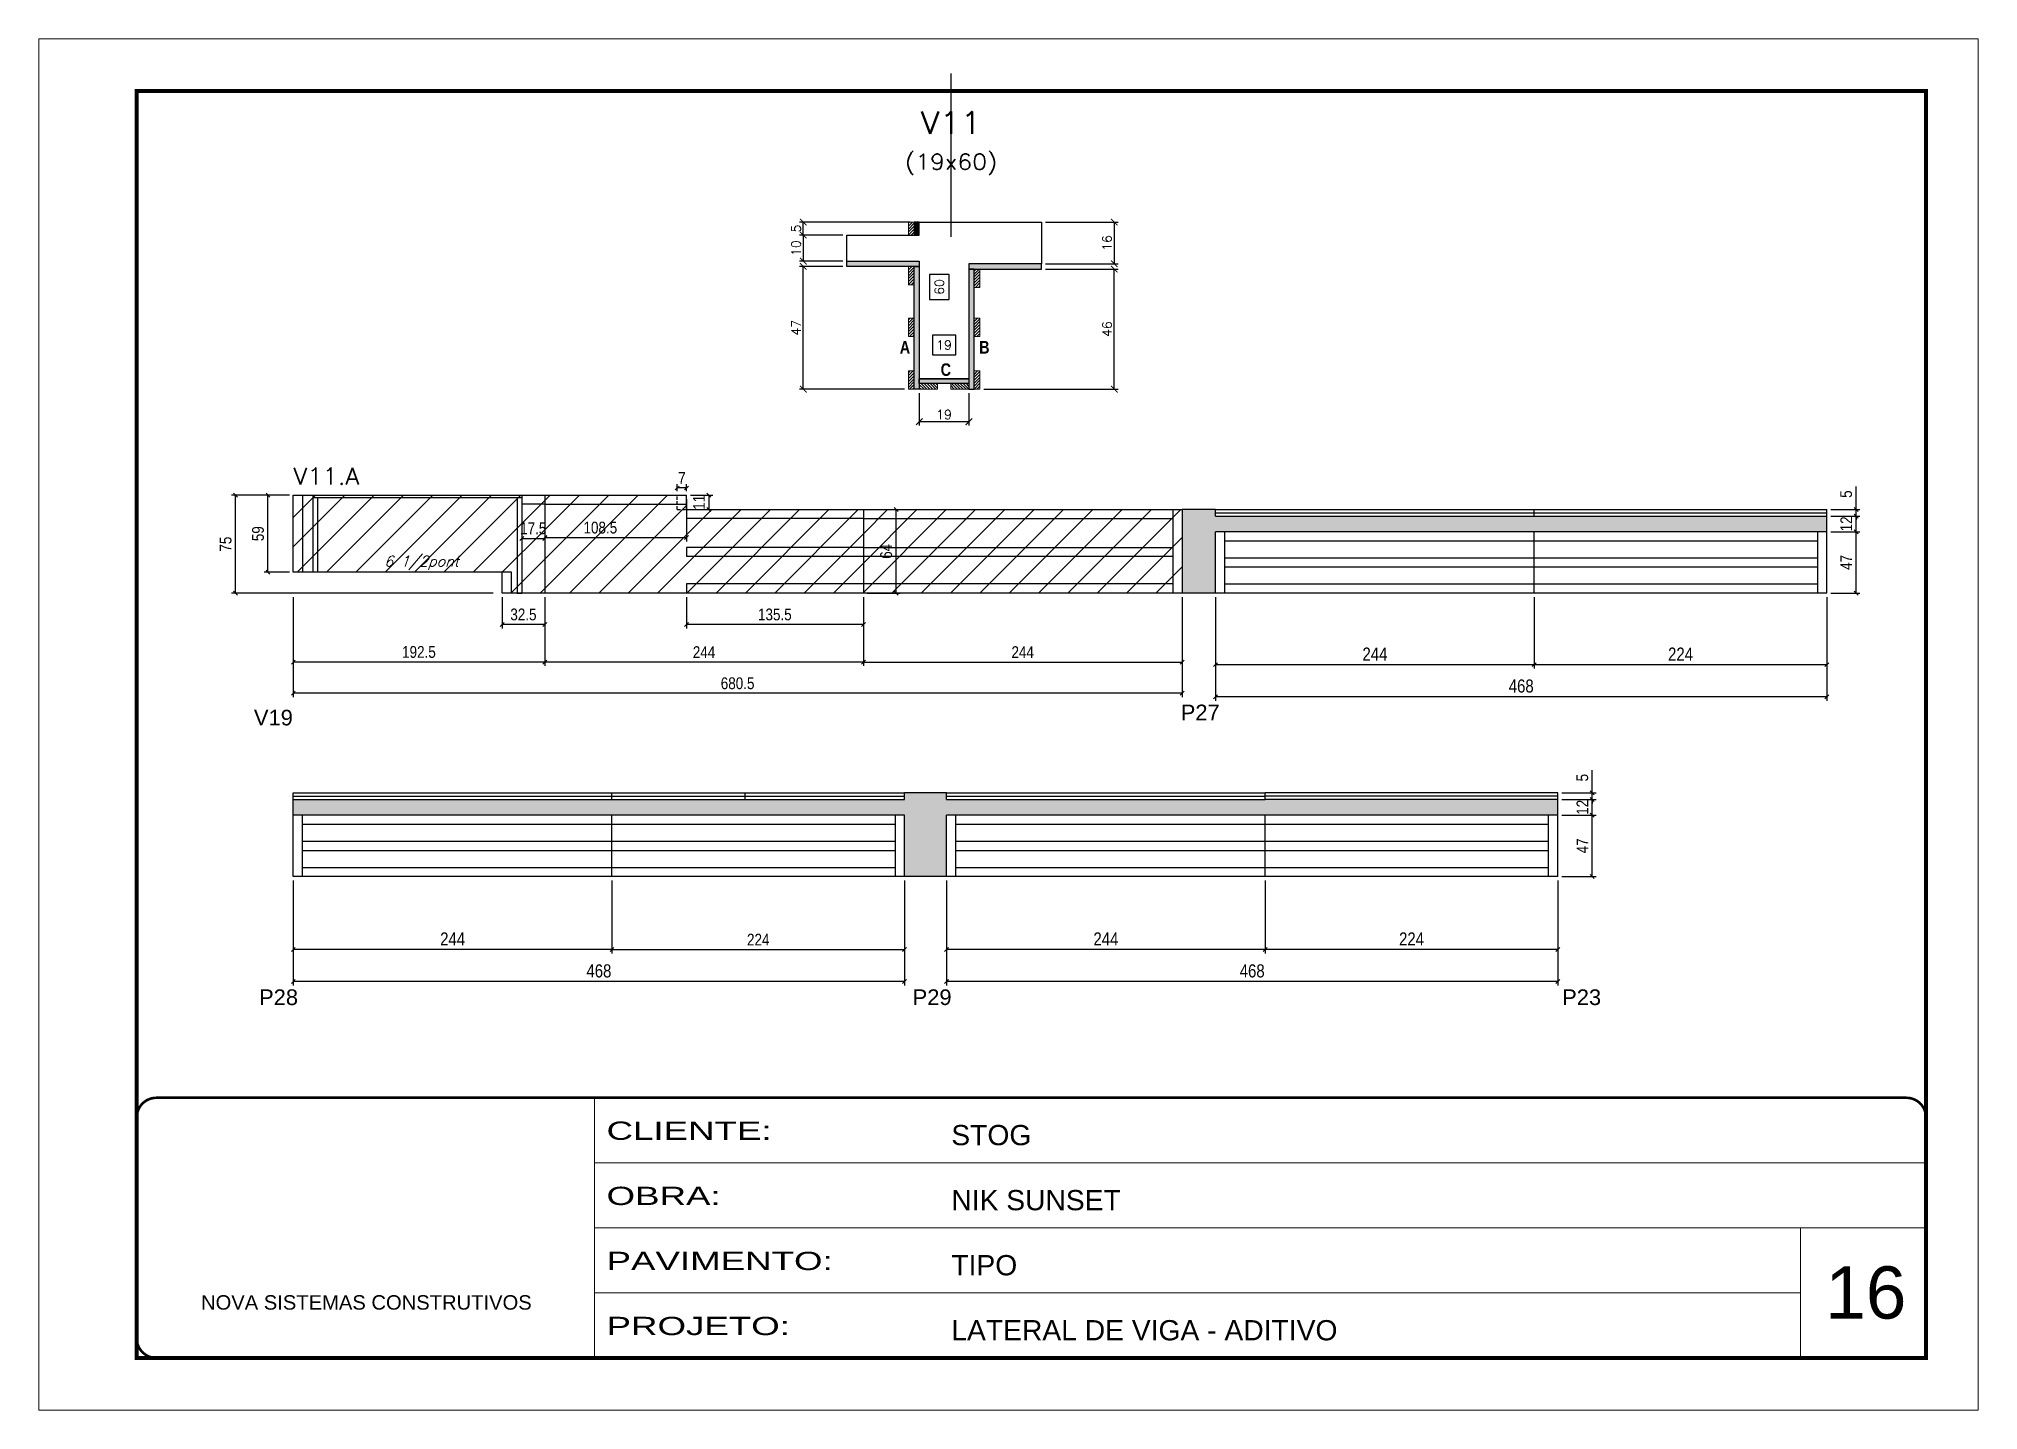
# Model space of a CAD drawing. Extents: x -10448 to -1189, y -11772 to 17235.
# Drawn here: x -5680 to -4195, y 12349 to 13399 of the extents above; entities that cross this region are included whole.
import ezdxf
from ezdxf.enums import TextEntityAlignment as Align

# ---------------------------------------------------------------- set-up
doc = ezdxf.new("R2010")
doc.units = 0
for name, pattern in [('CONTINUO', [0]), ('DASHED', [0.75, 0.5, -0.25]), ('HIDDEN', [0.375, 0.25, -0.125])]:
    doc.linetypes.add(name, pattern=pattern)
for name, color, linetype in [('5', 5, 'Continuous'), ('COTA', 241, 'Continuous'), ('Cota Seção (2x)', 4, 'Continuous'), ('detalhes', 4, 'Continuous'), ('Painéis', 200, 'Continuous'), ('Reaproveitamento', 251, 'Continuous'), ('SARR_2.2x7', 40, 'Continuous'), ('SARR_3.5x7', 81, 'Continuous'), ('SARR_EDITAR', 141, 'Continuous'), ('texto', 7, 'Continuous'), ('Texto de Titulo', 7, 'Continuous'), ('Texto Qtd Sarr', 242, 'Continuous')]:
    doc.layers.add(name, color=color, linetype=linetype)
for name, color, linetype, lineweight in [('CARIMBO', 255, 'Continuous', 9), ('CONCRETO', 251, 'Continuous', 25), ('Folhas', 255, 'Continuous', 9), ('Hachura', 251, 'Continuous', 9), ('Madeira', 126, 'Continuous', 18), ('SARRAFO DE PRESSAO', 251, 'DASHED', 9), ('Texto Seção', 7, 'Continuous', 15)]:
    doc.layers.add(name, color=color, linetype=linetype, lineweight=lineweight)
doc.styles.add('ARIAL', font='arial.ttf')
doc.styles.add('COTA TECNICA', font='techl___.ttf', dxfattribs={"height": 10})
doc.styles.add('COTA TECNICA-50', font='techl___.ttf', dxfattribs={"height": 9})
doc.styles.add('REGUA-120', font='ROMANS.shx', dxfattribs={"height": 15})
doc.styles.add('Romans', font='romans.shx')
doc.styles.get("Standard").update_dxf_attribs({"font": 'arial.ttf'})
doc.styles.add('TECNICA', font='techb___.ttf', dxfattribs={"height": 10})
doc.styles.add('Tecnologia', font='')
doc.styles.get('Tecnologia').set_extended_font_data('Forgotten Futurist')
doc.dimstyles.new('COTA PAINEL-50', dxfattribs={"dimtxt": 9, "dimasz": 3, "dimexe": 3, "dimexo": 3, "dimgap": 3, "dimtad": 1, "dimdec": 1, "dimzin": 12, "dimdsep": 46, "dimtxsty": 'COTA TECNICA-50', "dimblk1": 'OBLIQUE', "dimblk2": 'OBLIQUE', "dimsah": 1, "dimcen": 0.9, "dimclrd": 4, "dimclre": 4, "dimclrt": 240, "dimadec": 1, "dimazin": 3, "dimtfac": 1, "dimtdec": 1, "dimtmove": 0, "dimatfit": 3, "dimfxl": 1, "dimtolj": 1, "dimtzin": 12, "dimarcsym": 0})
doc.dimstyles.new('Cota Seção (2x)', dxfattribs={"dimtxt": 7, "dimasz": 5, "dimexe": 3, "dimexo": 3, "dimgap": 2, "dimtad": 3, "dimdec": 1, "dimlfac": 0.5, "dimzin": 12, "dimdsep": 46, "dimtxsty": 'Romans', "dimblk": 'ARCHTICK', "dimcen": 0, "dimclrd": 4, "dimclre": 4, "dimclrt": 1, "dimadec": 1, "dimazin": 3, "dimtfac": 1, "dimtdec": 1, "dimtmove": 0, "dimatfit": 3, "dimldrblk": 'OBLIQUE', "dimfxl": 1, "dimtolj": 1, "dimtzin": 12, "dimarcsym": 0})
doc.dimstyles.new('Cota Seção interna', dxfattribs={"dimtxt": 7, "dimasz": 6, "dimexe": 0.18, "dimexo": 2, "dimgap": -4, "dimtad": 3, "dimdec": 1, "dimlfac": 0.5, "dimzin": 12, "dimdsep": 46, "dimtxsty": 'Romans', "dimblk": 'ARCHTICK', "dimcen": 0.09, "dimse1": 1, "dimse2": 1, "dimsd1": 1, "dimsd2": 1, "dimclrd": 180, "dimclre": 5, "dimclrt": 1, "dimadec": 0, "dimazin": 3, "dimtfac": 1, "dimtdec": 1, "dimtofl": 0, "dimtmove": 0, "dimatfit": 3, "dimldrblk": 'ARCHTICK', "dimfxl": 1, "dimtolj": 1, "dimtzin": 0, "dimarcsym": 0})
doc.dimstyles.new('PAINEL', dxfattribs={"dimtxt": 10, "dimasz": 3, "dimexe": 3, "dimexo": 3, "dimgap": 3, "dimtad": 1, "dimdec": 1, "dimzin": 12, "dimdsep": 46, "dimtxsty": 'COTA TECNICA', "dimblk1": 'OBLIQUE', "dimblk2": 'OBLIQUE', "dimsah": 1, "dimcen": 0.9, "dimclrd": 4, "dimclre": 4, "dimclrt": 240, "dimadec": 1, "dimazin": 3, "dimtfac": 1, "dimtdec": 1, "dimtmove": 0, "dimatfit": 3, "dimfxl": 1, "dimtolj": 1, "dimtzin": 12, "dimarcsym": 0})
pattern_1 = [(45, (-137870.783, -10355.952), (-11.2253202, 11.2253202), [])]
pattern_2 = [(45, (3284.4728, 36182.3495), (-1.12253202, 1.12253202), [])]
pattern_3 = [(45, (3284.4728, 36222.8214), (-1.12253202, 1.12253202), [])]

msp = doc.modelspace()

# ---------------------------------------------------------------- texts
at = {"layer": '5', "linetype": 'Continuous'}
for s, p in [('V19', (-5515.07, 12872.8)), ('P27', (-4805.38, 12876.72)), ('P28', (-5511.1, 12658.7)), ('P29', (-5010.68, 12658.7)), ('P23', (-4513.34, 12658.7))]:
    msp.add_text(s, height=12, rotation=359.99996, dxfattribs=at).set_placement(p)
at = {"layer": 'CARIMBO', "style": 'ARIAL'}
msp.add_text('16', height=40, dxfattribs=at).set_placement((-4311.92, 12418.65))
at = {"layer": 'detalhes', "style": 'TECNICA'}
for s, p in [('A', (-5020.56, 13157.5)), ('B', (-4959.73, 13157.51)), ('C', (-4989.26, 13140.41))]:
    msp.add_text(s, height=9.6, dxfattribs=at).set_placement(p)
at = {"layer": 'texto', "color": 2, "insert": (-5386.77, 12997.23), "char_height": 8, "attachment_point": 5, "style": 'Romans'}
msp.add_mtext('{\\Q19;\\C256;6 1/2pont}', dxfattribs=at)
at = {"layer": 'Texto Seção', "style": 'REGUA-120', "width": 1.05}
msp.add_text('V11.A', height=13, dxfattribs=at).set_placement((-5484.72, 13057.13))

# ---------------------------------------------------------------- blocks, each defined once
blk = doc.blocks.new('9999999999')
at = {"color": 30, "linetype": 'CONTINUO'}
for p, q in [((98564.6, 34230.2), (98564.6, 34429.4)), ((98564.6, 34379.6), (99584, 34379.6)), ((98564.6, 34329.8), (99488, 34329.8)), ((99584, 34329.8), (99488, 34329.8)), ((99488, 34329.8), (99488, 34230.2)), ((98564.6, 34280), (99488, 34280))]:
    blk.add_line(p, q, dxfattribs=at)
at = {"color": 30, "linetype": 'CONTINUO', "const_width": 2}
blk.add_lwpolyline([(99584, 34230.2), (99584, 34414.4, 0.414214), (99569, 34429.4), (98229, 34429.4, 0.414214), (98214, 34414.4), (98214, 34245.2, 0.414214), (98229, 34230.2), (99584, 34230.2)], format="xyb", dxfattribs=at)
at = {"layer": 'Folhas'}
blk.add_lwpolyline([(98139, 34190.2), (99624, 34190.2), (99624, 35240.2), (98139, 35240.2)], close=True, dxfattribs=at)
at = {"layer": 'Folhas', "color": 30, "const_width": 3}
blk.add_lwpolyline([(98214, 34230.2), (99584, 34230.2), (99584, 35200.2), (98214, 35200.2)], close=True, dxfattribs=at)
at = {"color": 7, "linetype": 'Continuous', "ltscale": 5, "style": 'ARIAL'}
for s, height, p in [('STOG', 15.48, (98837.7, 34393.1)), ('NIK SUNSET', 15.48, (98837.7, 34343.3)), ('TIPO', 15.48, (98837.7, 34293.5)), ('NOVA SISTEMAS CONSTRUTIVOS', 11.059, (98263.2, 34267.2)), ('LATERAL DE VIGA - ADITIVO', 15.483, (98837.7, 34243.7))]:
    blk.add_text(s, height=height, dxfattribs=at).set_placement(p)
at = {"layer": 'Folhas', "color": 7, "style": 'Tecnologia', "width": 1.5}
for s, p in [('CLIENTE:', (98573.7, 34397.2)), ('OBRA:', (98573.7, 34347.3)), ('PAVIMENTO:', (98573.7, 34297.5)), ('PROJETO:', (98573.7, 34247.7))]:
    blk.add_text(s, height=14, dxfattribs=at).set_placement(p)
blk = doc.blocks.new('_Oblique')
at = {"color": 0, "linetype": 'ByBlock', "lineweight": -2}
blk.add_line((-0.5, -0.5), (0.5, 0.5), dxfattribs=at)
blk = doc.blocks.new('*D392')
at = {"layer": 'COTA', "color": 4, "linetype": 'ByBlock', "lineweight": -2, "transparency": 16777216}
for p, q in [((-4288.3, 13038.1), (-4288.3, 13055.6)), ((-4307.7, 13038.1), (-4285.3, 13038.1)), ((-4307.7, 13033.1), (-4285.3, 13033.1)), ((-4288.3, 13033.1), (-4288.3, 13038.1)), ((-4288.3, 13033.1), (-4288.3, 13030.1))]:
    blk.add_line(p, q, dxfattribs=at)
at = {"layer": 'Defpoints', "color": 0, "linetype": 'ByBlock', "transparency": 16777216}
for p in [(-4310.7, 13038.1), (-4310.7, 13033.1), (-4288.3, 13038.1)]:
    blk.add_point(p, dxfattribs=at)
at = {"layer": 'COTA', "color": 4, "linetype": 'ByBlock', "lineweight": -2, "transparency": 16777216, "xscale": 3, "yscale": 3, "zscale": 3}
for p, rotation in [((-4288.3, 13038.1), 270), ((-4288.3, 13033.1), 90)]:
    blk.add_blockref('_Oblique', p, dxfattribs=dict(at, rotation=rotation))
at = {"layer": 'COTA', "color": 240, "linetype": 'ByBlock', "transparency": 16777216, "insert": (-4295.9, 13049.9), "char_height": 9, "attachment_point": 5, "rotation": 90, "style": 'COTA TECNICA-50'}
blk.add_mtext('\\A1;5', dxfattribs=at)
blk = doc.blocks.new('titulo1')
at = {"layer": 'Defpoints', "color": 252, "linetype": 'HIDDEN', "ltscale": 2}
blk.add_line((0, 0), (0, 125), dxfattribs=at)
at = {"layer": 'Defpoints', "style": 'Romans', "oblique": 15}
blk.add_attdef('FOLHA', text='', height=10, dxfattribs=at).set_placement((0, 15.6), align=Align.MIDDLE_CENTER)
at = {"layer": 'Texto Qtd Sarr', "color": 3, "style": 'Romans', "oblique": 15}
for tag, height, p in [('TITULO', 17, (0, 71.4)), ('SEÇÃO', 12, (0, 41.5))]:
    blk.add_attdef(tag, text='', height=height, dxfattribs=at).set_placement(p, align=Align.MIDDLE_CENTER)
blk = doc.blocks.new('*D365')
at = {"layer": 'COTA', "color": 4, "linetype": 'ByBlock', "lineweight": -2, "transparency": 16777216}
for p, q in [((-4740.7, 12754.1), (-4740.7, 12698.3)), ((-4516.7, 12754.1), (-4516.7, 12698.3)), ((-4516.7, 12701.3), (-4740.7, 12701.3))]:
    blk.add_line(p, q, dxfattribs=at)
at = {"layer": 'Defpoints', "color": 0, "linetype": 'ByBlock', "transparency": 16777216}
for p in [(-4740.7, 12757.1), (-4516.7, 12757.1), (-4740.7, 12701.3)]:
    blk.add_point(p, dxfattribs=at)
at = {"layer": 'COTA', "color": 4, "linetype": 'ByBlock', "lineweight": -2, "transparency": 16777216, "xscale": 3, "yscale": 3, "zscale": 3, "rotation": 180}
blk.add_blockref('_Oblique', (-4740.7, 12701.3), dxfattribs=at)
at = {"layer": 'COTA', "color": 4, "linetype": 'ByBlock', "lineweight": -2, "transparency": 16777216, "xscale": 3, "yscale": 3, "zscale": 3}
blk.add_blockref('_Oblique', (-4516.7, 12701.3), dxfattribs=at)
at = {"layer": 'COTA', "color": 240, "linetype": 'ByBlock', "transparency": 16777216, "insert": (-4628.7, 12709.3), "char_height": 10, "attachment_point": 5, "style": 'COTA TECNICA'}
blk.add_mtext('\\A1;224', dxfattribs=at)
blk = doc.blocks.new('*D366')
at = {"layer": 'COTA', "color": 4, "linetype": 'ByBlock', "lineweight": -2, "transparency": 16777216}
for p, q in [((-4984.7, 12754.1), (-4984.7, 12698.3)), ((-4740.7, 12754.1), (-4740.7, 12698.3)), ((-4740.7, 12701.3), (-4984.7, 12701.3))]:
    blk.add_line(p, q, dxfattribs=at)
at = {"layer": 'Defpoints', "color": 0, "linetype": 'ByBlock', "transparency": 16777216}
for p in [(-4984.7, 12757.1), (-4740.7, 12757.1), (-4984.7, 12701.3)]:
    blk.add_point(p, dxfattribs=at)
at = {"layer": 'COTA', "color": 4, "linetype": 'ByBlock', "lineweight": -2, "transparency": 16777216, "xscale": 3, "yscale": 3, "zscale": 3, "rotation": 180}
blk.add_blockref('_Oblique', (-4984.7, 12701.3), dxfattribs=at)
at = {"layer": 'COTA', "color": 4, "linetype": 'ByBlock', "lineweight": -2, "transparency": 16777216, "xscale": 3, "yscale": 3, "zscale": 3}
blk.add_blockref('_Oblique', (-4740.7, 12701.3), dxfattribs=at)
at = {"layer": 'COTA', "color": 240, "linetype": 'ByBlock', "transparency": 16777216, "insert": (-4862.7, 12709.3), "char_height": 10, "attachment_point": 5, "style": 'COTA TECNICA'}
blk.add_mtext('\\A1;244', dxfattribs=at)
blk = doc.blocks.new('*D367')
at = {"layer": 'COTA', "color": 4, "linetype": 'ByBlock', "lineweight": -2, "transparency": 16777216}
for p, q in [((-4984.7, 12754.1), (-4984.7, 12673.7)), ((-4516.7, 12754.1), (-4516.7, 12673.7)), ((-4516.7, 12676.7), (-4984.7, 12676.7))]:
    blk.add_line(p, q, dxfattribs=at)
at = {"layer": 'Defpoints', "color": 0, "linetype": 'ByBlock', "transparency": 16777216}
for p in [(-4984.7, 12757.1), (-4516.7, 12757.1), (-4984.7, 12676.7)]:
    blk.add_point(p, dxfattribs=at)
at = {"layer": 'COTA', "color": 4, "linetype": 'ByBlock', "lineweight": -2, "transparency": 16777216, "xscale": 3, "yscale": 3, "zscale": 3, "rotation": 180}
blk.add_blockref('_Oblique', (-4984.7, 12676.7), dxfattribs=at)
at = {"layer": 'COTA', "color": 4, "linetype": 'ByBlock', "lineweight": -2, "transparency": 16777216, "xscale": 3, "yscale": 3, "zscale": 3}
blk.add_blockref('_Oblique', (-4516.7, 12676.7), dxfattribs=at)
at = {"layer": 'COTA', "color": 240, "linetype": 'ByBlock', "transparency": 16777216, "insert": (-4750.7, 12684.8), "char_height": 10, "attachment_point": 5, "style": 'COTA TECNICA'}
blk.add_mtext('\\A1;468', dxfattribs=at)
blk = doc.blocks.new('*D368')
at = {"layer": 'COTA', "color": 4, "linetype": 'ByBlock', "lineweight": -2, "transparency": 16777216}
for p, q in [((-5484.9, 12754.1), (-5484.9, 12698.3)), ((-5240.9, 12754.1), (-5240.9, 12698.3)), ((-5240.9, 12701.3), (-5484.9, 12701.3))]:
    blk.add_line(p, q, dxfattribs=at)
at = {"layer": 'Defpoints', "color": 0, "linetype": 'ByBlock', "transparency": 16777216}
for p in [(-5484.9, 12757.1), (-5240.9, 12757.1), (-5484.9, 12701.3)]:
    blk.add_point(p, dxfattribs=at)
at = {"layer": 'COTA', "color": 4, "linetype": 'ByBlock', "lineweight": -2, "transparency": 16777216, "xscale": 3, "yscale": 3, "zscale": 3, "rotation": 180}
blk.add_blockref('_Oblique', (-5484.9, 12701.3), dxfattribs=at)
at = {"layer": 'COTA', "color": 4, "linetype": 'ByBlock', "lineweight": -2, "transparency": 16777216, "xscale": 3, "yscale": 3, "zscale": 3}
blk.add_blockref('_Oblique', (-5240.9, 12701.3), dxfattribs=at)
at = {"layer": 'COTA', "color": 240, "linetype": 'ByBlock', "transparency": 16777216, "insert": (-5362.9, 12709.3), "char_height": 10, "attachment_point": 5, "style": 'COTA TECNICA'}
blk.add_mtext('\\A1;244', dxfattribs=at)
blk = doc.blocks.new('*D379')
at = {"layer": 'COTA', "color": 4, "linetype": 'ByBlock', "lineweight": -2, "transparency": 16777216}
for p, q in [((-5484.9, 12754.1), (-5484.9, 12673.7)), ((-5016.9, 12754.1), (-5016.9, 12673.7)), ((-5016.9, 12676.7), (-5484.9, 12676.7))]:
    blk.add_line(p, q, dxfattribs=at)
at = {"layer": 'Defpoints', "color": 0, "linetype": 'ByBlock', "transparency": 16777216}
for p in [(-5484.9, 12757.1), (-5016.9, 12757.1), (-5484.9, 12676.7)]:
    blk.add_point(p, dxfattribs=at)
at = {"layer": 'COTA', "color": 4, "linetype": 'ByBlock', "lineweight": -2, "transparency": 16777216, "xscale": 3, "yscale": 3, "zscale": 3, "rotation": 180}
blk.add_blockref('_Oblique', (-5484.9, 12676.7), dxfattribs=at)
at = {"layer": 'COTA', "color": 4, "linetype": 'ByBlock', "lineweight": -2, "transparency": 16777216, "xscale": 3, "yscale": 3, "zscale": 3}
blk.add_blockref('_Oblique', (-5016.9, 12676.7), dxfattribs=at)
at = {"layer": 'COTA', "color": 240, "linetype": 'ByBlock', "transparency": 16777216, "insert": (-5250.9, 12684.8), "char_height": 10, "attachment_point": 5, "style": 'COTA TECNICA'}
blk.add_mtext('\\A1;468', dxfattribs=at)
blk = doc.blocks.new('*D369')
at = {"layer": 'COTA', "color": 4, "linetype": 'ByBlock', "lineweight": -2, "transparency": 16777216}
for p, q in [((-4534.7, 12971.1), (-4534.7, 12916.3)), ((-4310.7, 12971.1), (-4310.7, 12916.3)), ((-4310.7, 12919.3), (-4534.7, 12919.3))]:
    blk.add_line(p, q, dxfattribs=at)
at = {"layer": 'Defpoints', "color": 0, "linetype": 'ByBlock', "transparency": 16777216}
for p in [(-4534.7, 12974.1), (-4310.7, 12974.1), (-4534.7, 12919.3)]:
    blk.add_point(p, dxfattribs=at)
at = {"layer": 'COTA', "color": 4, "linetype": 'ByBlock', "lineweight": -2, "transparency": 16777216, "xscale": 3, "yscale": 3, "zscale": 3, "rotation": 180}
blk.add_blockref('_Oblique', (-4534.7, 12919.3), dxfattribs=at)
at = {"layer": 'COTA', "color": 4, "linetype": 'ByBlock', "lineweight": -2, "transparency": 16777216, "xscale": 3, "yscale": 3, "zscale": 3}
blk.add_blockref('_Oblique', (-4310.7, 12919.3), dxfattribs=at)
at = {"layer": 'COTA', "color": 240, "linetype": 'ByBlock', "transparency": 16777216, "insert": (-4422.7, 12927.4), "char_height": 10, "attachment_point": 5, "style": 'COTA TECNICA'}
blk.add_mtext('\\A1;224', dxfattribs=at)
blk = doc.blocks.new('*D370')
at = {"layer": 'COTA', "color": 4, "linetype": 'ByBlock', "lineweight": -2, "transparency": 16777216}
for p, q in [((-4778.7, 12971.1), (-4778.7, 12916.3)), ((-4534.7, 12971.1), (-4534.7, 12916.3)), ((-4534.7, 12919.3), (-4778.7, 12919.3))]:
    blk.add_line(p, q, dxfattribs=at)
at = {"layer": 'Defpoints', "color": 0, "linetype": 'ByBlock', "transparency": 16777216}
for p in [(-4778.7, 12974.1), (-4534.7, 12974.1), (-4778.7, 12919.3)]:
    blk.add_point(p, dxfattribs=at)
at = {"layer": 'COTA', "color": 4, "linetype": 'ByBlock', "lineweight": -2, "transparency": 16777216, "xscale": 3, "yscale": 3, "zscale": 3, "rotation": 180}
blk.add_blockref('_Oblique', (-4778.7, 12919.3), dxfattribs=at)
at = {"layer": 'COTA', "color": 4, "linetype": 'ByBlock', "lineweight": -2, "transparency": 16777216, "xscale": 3, "yscale": 3, "zscale": 3}
blk.add_blockref('_Oblique', (-4534.7, 12919.3), dxfattribs=at)
at = {"layer": 'COTA', "color": 240, "linetype": 'ByBlock', "transparency": 16777216, "insert": (-4656.7, 12927.4), "char_height": 10, "attachment_point": 5, "style": 'COTA TECNICA'}
blk.add_mtext('\\A1;244', dxfattribs=at)
blk = doc.blocks.new('*D380')
at = {"layer": 'COTA', "color": 4, "linetype": 'ByBlock', "lineweight": -2, "transparency": 16777216}
for p, q in [((-4778.7, 12971.1), (-4778.7, 12891.7)), ((-4310.7, 12971.1), (-4310.7, 12891.7)), ((-4310.7, 12894.7), (-4778.7, 12894.7))]:
    blk.add_line(p, q, dxfattribs=at)
at = {"layer": 'Defpoints', "color": 0, "linetype": 'ByBlock', "transparency": 16777216}
for p in [(-4778.7, 12974.1), (-4310.7, 12974.1), (-4778.7, 12894.7)]:
    blk.add_point(p, dxfattribs=at)
at = {"layer": 'COTA', "color": 4, "linetype": 'ByBlock', "lineweight": -2, "transparency": 16777216, "xscale": 3, "yscale": 3, "zscale": 3, "rotation": 180}
blk.add_blockref('_Oblique', (-4778.7, 12894.7), dxfattribs=at)
at = {"layer": 'COTA', "color": 4, "linetype": 'ByBlock', "lineweight": -2, "transparency": 16777216, "xscale": 3, "yscale": 3, "zscale": 3}
blk.add_blockref('_Oblique', (-4310.7, 12894.7), dxfattribs=at)
at = {"layer": 'COTA', "color": 240, "linetype": 'ByBlock', "transparency": 16777216, "insert": (-4544.7, 12902.9), "char_height": 10, "attachment_point": 5, "style": 'COTA TECNICA'}
blk.add_mtext('\\A1;468', dxfattribs=at)
blk = doc.blocks.new('*D371')
at = {"layer": 'COTA', "color": 4, "linetype": 'ByBlock', "lineweight": -2, "transparency": 16777216}
for p, q in [((-5292.4, 12971.1), (-5292.4, 12918.3)), ((-5048.4, 12971.1), (-5048.4, 12918.3)), ((-5048.4, 12921.3), (-5292.4, 12921.3))]:
    blk.add_line(p, q, dxfattribs=at)
at = {"layer": 'Defpoints', "color": 0, "linetype": 'ByBlock', "transparency": 16777216}
for p in [(-5292.4, 12974.1), (-5048.4, 12974.1), (-5292.4, 12921.3)]:
    blk.add_point(p, dxfattribs=at)
at = {"layer": 'COTA', "color": 4, "linetype": 'ByBlock', "lineweight": -2, "transparency": 16777216, "xscale": 3, "yscale": 3, "zscale": 3, "rotation": 180}
blk.add_blockref('_Oblique', (-5292.4, 12921.3), dxfattribs=at)
at = {"layer": 'COTA', "color": 4, "linetype": 'ByBlock', "lineweight": -2, "transparency": 16777216, "xscale": 3, "yscale": 3, "zscale": 3}
blk.add_blockref('_Oblique', (-5048.4, 12921.3), dxfattribs=at)
at = {"layer": 'COTA', "color": 240, "linetype": 'ByBlock', "transparency": 16777216, "insert": (-5170.4, 12928.9), "char_height": 9, "attachment_point": 5, "style": 'COTA TECNICA-50'}
blk.add_mtext('\\A1;244', dxfattribs=at)
blk = doc.blocks.new('*D372')
at = {"layer": 'COTA', "color": 4, "linetype": 'ByBlock', "lineweight": -2, "transparency": 16777216}
for p, q in [((-5048.4, 12971.1), (-5048.4, 12918.3)), ((-4804.4, 12971.1), (-4804.4, 12918.3)), ((-5048.4, 12921.3), (-4804.4, 12921.3))]:
    blk.add_line(p, q, dxfattribs=at)
at = {"layer": 'Defpoints', "color": 0, "linetype": 'ByBlock', "transparency": 16777216}
for p in [(-5048.4, 12974.1), (-4804.4, 12974.1), (-4804.4, 12921.3)]:
    blk.add_point(p, dxfattribs=at)
at = {"layer": 'COTA', "color": 4, "linetype": 'ByBlock', "lineweight": -2, "transparency": 16777216, "xscale": 3, "yscale": 3, "zscale": 3, "rotation": 180}
blk.add_blockref('_Oblique', (-5048.4, 12921.3), dxfattribs=at)
at = {"layer": 'COTA', "color": 4, "linetype": 'ByBlock', "lineweight": -2, "transparency": 16777216, "xscale": 3, "yscale": 3, "zscale": 3}
blk.add_blockref('_Oblique', (-4804.4, 12921.3), dxfattribs=at)
at = {"layer": 'COTA', "color": 240, "linetype": 'ByBlock', "transparency": 16777216, "insert": (-4926.4, 12928.9), "char_height": 9, "attachment_point": 5, "style": 'COTA TECNICA-50'}
blk.add_mtext('\\A1;244', dxfattribs=at)
blk = doc.blocks.new('*D373')
at = {"layer": 'COTA', "color": 4, "linetype": 'ByBlock', "lineweight": -2, "transparency": 16777216}
for p, q in [((-5484.9, 12971.1), (-5484.9, 12894.4)), ((-4804.4, 12971.1), (-4804.4, 12894.4)), ((-4804.4, 12897.4), (-5484.9, 12897.4))]:
    blk.add_line(p, q, dxfattribs=at)
at = {"layer": 'Defpoints', "color": 0, "linetype": 'ByBlock', "transparency": 16777216}
for p in [(-5484.9, 12974.1), (-4804.4, 12974.1), (-5484.9, 12897.4)]:
    blk.add_point(p, dxfattribs=at)
at = {"layer": 'COTA', "color": 4, "linetype": 'ByBlock', "lineweight": -2, "transparency": 16777216, "xscale": 3, "yscale": 3, "zscale": 3, "rotation": 180}
blk.add_blockref('_Oblique', (-5484.9, 12897.4), dxfattribs=at)
at = {"layer": 'COTA', "color": 4, "linetype": 'ByBlock', "lineweight": -2, "transparency": 16777216, "xscale": 3, "yscale": 3, "zscale": 3}
blk.add_blockref('_Oblique', (-4804.4, 12897.4), dxfattribs=at)
at = {"layer": 'COTA', "color": 240, "linetype": 'ByBlock', "transparency": 16777216, "insert": (-5144.7, 12905), "char_height": 9, "attachment_point": 5, "style": 'COTA TECNICA-50'}
blk.add_mtext('\\A1;680.5', dxfattribs=at)
blk = doc.blocks.new('*D381')
at = {"layer": 'COTA', "color": 4, "linetype": 'ByBlock', "lineweight": -2, "transparency": 16777216}
for p, q in [((-5190.9, 13052.1), (-5190.9, 13057.6)), ((-5183.9, 13054.6), (-5190.9, 13054.6)), ((-5183.9, 13052.1), (-5183.9, 13057.6))]:
    blk.add_line(p, q, dxfattribs=at)
at = {"layer": 'Defpoints', "color": 0, "linetype": 'ByBlock', "transparency": 16777216}
for p in [(-5190.9, 13054.6), (-5190.9, 13049.1), (-5183.9, 13049.1)]:
    blk.add_point(p, dxfattribs=at)
at = {"layer": 'COTA', "color": 4, "linetype": 'ByBlock', "lineweight": -2, "transparency": 16777216, "xscale": 3, "yscale": 3, "zscale": 3, "rotation": 180}
blk.add_blockref('_Oblique', (-5190.9, 13054.6), dxfattribs=at)
at = {"layer": 'COTA', "color": 4, "linetype": 'ByBlock', "lineweight": -2, "transparency": 16777216, "xscale": 3, "yscale": 3, "zscale": 3}
blk.add_blockref('_Oblique', (-5183.9, 13054.6), dxfattribs=at)
at = {"layer": 'COTA', "color": 240, "linetype": 'ByBlock', "transparency": 16777216, "insert": (-5187.4, 13062.2), "char_height": 9, "attachment_point": 5, "style": 'COTA TECNICA-50'}
blk.add_mtext('\\A1;7', dxfattribs=at)
blk = doc.blocks.new('*D382')
at = {"layer": 'COTA', "color": 4, "linetype": 'ByBlock', "lineweight": -2, "transparency": 16777216}
for p, q in [((-5309.9, 13039.1), (-5309.9, 13013)), ((-5292.4, 13039.1), (-5292.4, 13013)), ((-5309.9, 13016), (-5292.4, 13016))]:
    blk.add_line(p, q, dxfattribs=at)
at = {"layer": 'Defpoints', "color": 0, "linetype": 'ByBlock', "transparency": 16777216}
for p in [(-5309.9, 13042.1), (-5292.4, 13042.1), (-5292.4, 13016)]:
    blk.add_point(p, dxfattribs=at)
at = {"layer": 'COTA', "color": 4, "linetype": 'ByBlock', "lineweight": -2, "transparency": 16777216, "xscale": 3, "yscale": 3, "zscale": 3, "rotation": 180}
blk.add_blockref('_Oblique', (-5309.9, 13016), dxfattribs=at)
at = {"layer": 'COTA', "color": 4, "linetype": 'ByBlock', "lineweight": -2, "transparency": 16777216, "xscale": 3, "yscale": 3, "zscale": 3}
blk.add_blockref('_Oblique', (-5292.4, 13016), dxfattribs=at)
at = {"layer": 'COTA', "color": 240, "linetype": 'ByBlock', "transparency": 16777216, "insert": (-5301.2, 13023.6), "char_height": 9, "attachment_point": 5, "style": 'COTA TECNICA-50'}
blk.add_mtext('\\A1;17.5', dxfattribs=at)
blk = doc.blocks.new('*D383')
at = {"layer": 'COTA', "color": 4, "linetype": 'ByBlock', "lineweight": -2, "transparency": 16777216}
for p, q in [((-5487.9, 13049.1), (-5532.1, 13049.1)), ((-5529.1, 12974.1), (-5529.1, 13049.1)), ((-5331.9, 12974.1), (-5532.1, 12974.1))]:
    blk.add_line(p, q, dxfattribs=at)
at = {"layer": 'Defpoints', "color": 0, "linetype": 'ByBlock', "transparency": 16777216}
for p in [(-5529.1, 13049.1), (-5484.9, 13049.1), (-5328.9, 12974.1)]:
    blk.add_point(p, dxfattribs=at)
at = {"layer": 'COTA', "color": 4, "linetype": 'ByBlock', "lineweight": -2, "transparency": 16777216, "xscale": 3, "yscale": 3, "zscale": 3}
for p, rotation in [((-5529.1, 13049.1), 90), ((-5529.1, 12974.1), 270)]:
    blk.add_blockref('_Oblique', p, dxfattribs=dict(at, rotation=rotation))
at = {"layer": 'COTA', "color": 240, "linetype": 'ByBlock', "transparency": 16777216, "insert": (-5536.7, 13011.6), "char_height": 9, "attachment_point": 5, "rotation": 90, "style": 'COTA TECNICA-50'}
blk.add_mtext('\\A1;75', dxfattribs=at)
blk = doc.blocks.new('*D374')
at = {"layer": 'COTA', "color": 4, "linetype": 'ByBlock', "lineweight": -2, "transparency": 16777216}
for p, q in [((-4307.7, 13021.1), (-4285.3, 13021.1)), ((-4288.3, 12974.1), (-4288.3, 13021.1)), ((-4307.7, 12974.1), (-4285.3, 12974.1))]:
    blk.add_line(p, q, dxfattribs=at)
at = {"layer": 'Defpoints', "color": 0, "linetype": 'ByBlock', "transparency": 16777216}
for p in [(-4310.7, 13021.1), (-4288.3, 13021.1), (-4310.7, 12974.1)]:
    blk.add_point(p, dxfattribs=at)
at = {"layer": 'COTA', "color": 4, "linetype": 'ByBlock', "lineweight": -2, "transparency": 16777216, "xscale": 3, "yscale": 3, "zscale": 3}
for p, rotation in [((-4288.3, 13021.1), 90), ((-4288.3, 12974.1), 270)]:
    blk.add_blockref('_Oblique', p, dxfattribs=dict(at, rotation=rotation))
at = {"layer": 'COTA', "color": 240, "linetype": 'ByBlock', "transparency": 16777216, "insert": (-4295.8, 12997.6), "char_height": 9, "attachment_point": 5, "rotation": 90, "style": 'COTA TECNICA-50'}
blk.add_mtext('\\A1;47', dxfattribs=at)
blk = doc.blocks.new('*D375')
at = {"layer": 'COTA', "color": 4, "linetype": 'ByBlock', "lineweight": -2, "transparency": 16777216}
for p, q in [((-4307.7, 13033.1), (-4285.3, 13033.1)), ((-4288.3, 13021.1), (-4288.3, 13033.1)), ((-4307.7, 13021.1), (-4285.3, 13021.1))]:
    blk.add_line(p, q, dxfattribs=at)
at = {"layer": 'Defpoints', "color": 0, "linetype": 'ByBlock', "transparency": 16777216}
for p in [(-4310.7, 13033.1), (-4288.3, 13033.1), (-4310.7, 13021.1)]:
    blk.add_point(p, dxfattribs=at)
at = {"layer": 'COTA', "color": 4, "linetype": 'ByBlock', "lineweight": -2, "transparency": 16777216, "xscale": 3, "yscale": 3, "zscale": 3}
for p, rotation in [((-4288.3, 13033.1), 90), ((-4288.3, 13021.1), 270)]:
    blk.add_blockref('_Oblique', p, dxfattribs=dict(at, rotation=rotation))
at = {"layer": 'COTA', "color": 240, "linetype": 'ByBlock', "transparency": 16777216, "insert": (-4295.8, 13027.1), "char_height": 9, "attachment_point": 5, "rotation": 90, "style": 'COTA TECNICA-50'}
blk.add_mtext('\\A1;12', dxfattribs=at)
blk = doc.blocks.new('*D384')
at = {"layer": 'COTA', "color": 4, "linetype": 'ByBlock', "lineweight": -2, "transparency": 16777216}
for p, q in [((-5045.4, 13038.1), (-5020.3, 13038.1)), ((-5023.3, 12974.1), (-5023.3, 13038.1)), ((-5045.4, 12974.1), (-5020.3, 12974.1))]:
    blk.add_line(p, q, dxfattribs=at)
at = {"layer": 'Defpoints', "color": 0, "linetype": 'ByBlock', "transparency": 16777216}
for p in [(-5048.4, 13038.1), (-5023.3, 13038.1), (-5048.4, 12974.1)]:
    blk.add_point(p, dxfattribs=at)
at = {"layer": 'COTA', "color": 4, "linetype": 'ByBlock', "lineweight": -2, "transparency": 16777216, "xscale": 3, "yscale": 3, "zscale": 3}
for p, rotation in [((-5023.3, 13038.1), 90), ((-5023.3, 12974.1), 270)]:
    blk.add_blockref('_Oblique', p, dxfattribs=dict(at, rotation=rotation))
at = {"layer": 'COTA', "color": 240, "linetype": 'ByBlock', "transparency": 16777216, "insert": (-5030.9, 13006.1), "char_height": 9, "attachment_point": 5, "rotation": 90, "style": 'COTA TECNICA-50'}
blk.add_mtext('\\A1;64', dxfattribs=at)
blk = doc.blocks.new('*D376')
at = {"layer": 'COTA', "color": 4, "linetype": 'ByBlock', "lineweight": -2, "transparency": 16777216}
for p, q in [((-5183.9, 12971.1), (-5183.9, 12947)), ((-5048.4, 12971.1), (-5048.4, 12947)), ((-5048.4, 12950), (-5183.9, 12950))]:
    blk.add_line(p, q, dxfattribs=at)
at = {"layer": 'Defpoints', "color": 0, "linetype": 'ByBlock', "transparency": 16777216}
for p in [(-5183.9, 12974.1), (-5048.4, 12974.1), (-5183.9, 12950)]:
    blk.add_point(p, dxfattribs=at)
at = {"layer": 'COTA', "color": 4, "linetype": 'ByBlock', "lineweight": -2, "transparency": 16777216, "xscale": 3, "yscale": 3, "zscale": 3, "rotation": 180}
blk.add_blockref('_Oblique', (-5183.9, 12950), dxfattribs=at)
at = {"layer": 'COTA', "color": 4, "linetype": 'ByBlock', "lineweight": -2, "transparency": 16777216, "xscale": 3, "yscale": 3, "zscale": 3}
blk.add_blockref('_Oblique', (-5048.4, 12950), dxfattribs=at)
at = {"layer": 'COTA', "color": 240, "linetype": 'ByBlock', "transparency": 16777216, "insert": (-5116.2, 12957.7), "char_height": 9, "attachment_point": 5, "style": 'COTA TECNICA-50'}
blk.add_mtext('\\A1;135.5', dxfattribs=at)
blk = doc.blocks.new('*D377')
at = {"layer": 'COTA', "color": 4, "linetype": 'ByBlock', "lineweight": -2, "transparency": 16777216}
for p, q in [((-5484.9, 12971.1), (-5484.9, 12918.3)), ((-5292.4, 12971.1), (-5292.4, 12918.3)), ((-5292.4, 12921.3), (-5484.9, 12921.3))]:
    blk.add_line(p, q, dxfattribs=at)
at = {"layer": 'Defpoints', "color": 0, "linetype": 'ByBlock', "transparency": 16777216}
for p in [(-5484.9, 12974.1), (-5292.4, 12974.1), (-5484.9, 12921.3)]:
    blk.add_point(p, dxfattribs=at)
at = {"layer": 'COTA', "color": 4, "linetype": 'ByBlock', "lineweight": -2, "transparency": 16777216, "xscale": 3, "yscale": 3, "zscale": 3, "rotation": 180}
blk.add_blockref('_Oblique', (-5484.9, 12921.3), dxfattribs=at)
at = {"layer": 'COTA', "color": 4, "linetype": 'ByBlock', "lineweight": -2, "transparency": 16777216, "xscale": 3, "yscale": 3, "zscale": 3}
blk.add_blockref('_Oblique', (-5292.4, 12921.3), dxfattribs=at)
at = {"layer": 'COTA', "color": 240, "linetype": 'ByBlock', "transparency": 16777216, "insert": (-5388.7, 12929), "char_height": 9, "attachment_point": 5, "style": 'COTA TECNICA-50'}
blk.add_mtext('\\A1;192.5', dxfattribs=at)
blk = doc.blocks.new('*D385')
at = {"layer": 'COTA', "color": 4, "linetype": 'ByBlock', "lineweight": -2, "transparency": 16777216}
for p, q in [((-5487.9, 13049.1), (-5507.3, 13049.1)), ((-5504.3, 12990.1), (-5504.3, 13049.1)), ((-5487.9, 12990.1), (-5507.3, 12990.1))]:
    blk.add_line(p, q, dxfattribs=at)
at = {"layer": 'Defpoints', "color": 0, "linetype": 'ByBlock', "transparency": 16777216}
for p in [(-5504.3, 13049.1), (-5484.9, 13049.1), (-5484.9, 12990.1)]:
    blk.add_point(p, dxfattribs=at)
at = {"layer": 'COTA', "color": 4, "linetype": 'ByBlock', "lineweight": -2, "transparency": 16777216, "xscale": 3, "yscale": 3, "zscale": 3}
for p, rotation in [((-5504.3, 13049.1), 90), ((-5504.3, 12990.1), 270)]:
    blk.add_blockref('_Oblique', p, dxfattribs=dict(at, rotation=rotation))
at = {"layer": 'COTA', "color": 240, "linetype": 'ByBlock', "transparency": 16777216, "insert": (-5511.9, 13019.6), "char_height": 9, "attachment_point": 5, "rotation": 90, "style": 'COTA TECNICA-50'}
blk.add_mtext('\\A1;59', dxfattribs=at)
blk = doc.blocks.new('*D378')
at = {"layer": 'COTA', "color": 4, "linetype": 'ByBlock', "lineweight": -2, "transparency": 16777216}
for p, q in [((-5324.9, 12971.1), (-5324.9, 12947)), ((-5292.4, 12971.1), (-5292.4, 12947)), ((-5292.4, 12950), (-5324.9, 12950))]:
    blk.add_line(p, q, dxfattribs=at)
at = {"layer": 'Defpoints', "color": 0, "linetype": 'ByBlock', "transparency": 16777216}
for p in [(-5324.9, 12974.1), (-5292.4, 12974.1), (-5324.9, 12950)]:
    blk.add_point(p, dxfattribs=at)
at = {"layer": 'COTA', "color": 4, "linetype": 'ByBlock', "lineweight": -2, "transparency": 16777216, "xscale": 3, "yscale": 3, "zscale": 3, "rotation": 180}
blk.add_blockref('_Oblique', (-5324.9, 12950), dxfattribs=at)
at = {"layer": 'COTA', "color": 4, "linetype": 'ByBlock', "lineweight": -2, "transparency": 16777216, "xscale": 3, "yscale": 3, "zscale": 3}
blk.add_blockref('_Oblique', (-5292.4, 12950), dxfattribs=at)
at = {"layer": 'COTA', "color": 240, "linetype": 'ByBlock', "transparency": 16777216, "insert": (-5308.7, 12957.7), "char_height": 9, "attachment_point": 5, "style": 'COTA TECNICA-50'}
blk.add_mtext('\\A1;32.5', dxfattribs=at)
blk = doc.blocks.new('*D386')
at = {"layer": 'COTA', "color": 4, "linetype": 'ByBlock', "lineweight": -2, "transparency": 16777216}
for p, q in [((-5180.9, 13049.1), (-5163.7, 13049.1)), ((-5166.7, 13049.1), (-5166.7, 13038.1)), ((-5180.9, 13038.1), (-5163.7, 13038.1))]:
    blk.add_line(p, q, dxfattribs=at)
at = {"layer": 'Defpoints', "color": 0, "linetype": 'ByBlock', "transparency": 16777216}
for p in [(-5183.9, 13049.1), (-5183.9, 13038.1), (-5166.7, 13038.1)]:
    blk.add_point(p, dxfattribs=at)
at = {"layer": 'COTA', "color": 4, "linetype": 'ByBlock', "lineweight": -2, "transparency": 16777216, "xscale": 3, "yscale": 3, "zscale": 3}
for p, rotation in [((-5166.7, 13049.1), 90), ((-5166.7, 13038.1), 270)]:
    blk.add_blockref('_Oblique', p, dxfattribs=dict(at, rotation=rotation))
at = {"layer": 'COTA', "color": 240, "linetype": 'ByBlock', "transparency": 16777216, "insert": (-5174.3, 13043.6), "char_height": 9, "attachment_point": 5, "rotation": 90, "style": 'COTA TECNICA-50'}
blk.add_mtext('\\A1;11', dxfattribs=at)
blk = doc.blocks.new('*D387')
at = {"layer": 'COTA', "color": 4, "linetype": 'ByBlock', "lineweight": -2, "transparency": 16777216}
for p, q in [((-5292.4, 13046.1), (-5292.4, 13013.6)), ((-5183.9, 13046.1), (-5183.9, 13013.6)), ((-5292.4, 13016.6), (-5183.9, 13016.6))]:
    blk.add_line(p, q, dxfattribs=at)
at = {"layer": 'Defpoints', "color": 0, "linetype": 'ByBlock', "transparency": 16777216}
for p in [(-5292.4, 13049.1), (-5183.9, 13049.1), (-5183.9, 13016.6)]:
    blk.add_point(p, dxfattribs=at)
at = {"layer": 'COTA', "color": 4, "linetype": 'ByBlock', "lineweight": -2, "transparency": 16777216, "xscale": 3, "yscale": 3, "zscale": 3, "rotation": 180}
blk.add_blockref('_Oblique', (-5292.4, 13016.6), dxfattribs=at)
at = {"layer": 'COTA', "color": 4, "linetype": 'ByBlock', "lineweight": -2, "transparency": 16777216, "xscale": 3, "yscale": 3, "zscale": 3}
blk.add_blockref('_Oblique', (-5183.9, 13016.6), dxfattribs=at)
at = {"layer": 'COTA', "color": 240, "linetype": 'ByBlock', "transparency": 16777216, "insert": (-5249.8, 13024.2), "char_height": 9, "attachment_point": 5, "style": 'COTA TECNICA-50'}
blk.add_mtext('\\A1;108.5', dxfattribs=at)
blk = doc.blocks.new('*D388')
at = {"layer": 'COTA', "color": 4, "linetype": 'ByBlock', "lineweight": -2, "transparency": 16777216}
for p, q in [((-5240.9, 12754.1), (-5240.9, 12698.3)), ((-5016.9, 12741.4), (-5016.9, 12698.3)), ((-5240.9, 12701.3), (-5016.9, 12701.3))]:
    blk.add_line(p, q, dxfattribs=at)
at = {"layer": 'Defpoints', "color": 0, "linetype": 'ByBlock', "transparency": 16777216}
for p in [(-5240.9, 12757.1), (-5016.9, 12744.4), (-5016.9, 12701.3)]:
    blk.add_point(p, dxfattribs=at)
at = {"layer": 'COTA', "color": 4, "linetype": 'ByBlock', "lineweight": -2, "transparency": 16777216, "xscale": 3, "yscale": 3, "zscale": 3, "rotation": 180}
blk.add_blockref('_Oblique', (-5240.9, 12701.3), dxfattribs=at)
at = {"layer": 'COTA', "color": 4, "linetype": 'ByBlock', "lineweight": -2, "transparency": 16777216, "xscale": 3, "yscale": 3, "zscale": 3}
blk.add_blockref('_Oblique', (-5016.9, 12701.3), dxfattribs=at)
at = {"layer": 'COTA', "color": 240, "linetype": 'ByBlock', "transparency": 16777216, "insert": (-5128.9, 12708.8), "char_height": 9, "attachment_point": 5, "style": 'COTA TECNICA-50'}
blk.add_mtext('\\A1;224', dxfattribs=at)
blk = doc.blocks.new('*D389')
at = {"layer": 'COTA', "color": 4, "linetype": 'ByBlock', "lineweight": -2, "transparency": 16777216}
for p, q in [((-4513.7, 12804.1), (-4487.3, 12804.1)), ((-4490.3, 12757.1), (-4490.3, 12804.1)), ((-4513.7, 12757.1), (-4487.3, 12757.1))]:
    blk.add_line(p, q, dxfattribs=at)
at = {"layer": 'Defpoints', "color": 0, "linetype": 'ByBlock', "transparency": 16777216}
for p in [(-4516.7, 12804.1), (-4490.3, 12804.1), (-4516.7, 12757.1)]:
    blk.add_point(p, dxfattribs=at)
at = {"layer": 'COTA', "color": 4, "linetype": 'ByBlock', "lineweight": -2, "transparency": 16777216, "xscale": 3, "yscale": 3, "zscale": 3}
for p, rotation in [((-4490.3, 12804.1), 90), ((-4490.3, 12757.1), 270)]:
    blk.add_blockref('_Oblique', p, dxfattribs=dict(at, rotation=rotation))
at = {"layer": 'COTA', "color": 240, "linetype": 'ByBlock', "transparency": 16777216, "insert": (-4497.8, 12780.6), "char_height": 9, "attachment_point": 5, "rotation": 90, "style": 'COTA TECNICA-50'}
blk.add_mtext('\\A1;47', dxfattribs=at)
blk = doc.blocks.new('*D390')
at = {"layer": 'COTA', "color": 4, "linetype": 'ByBlock', "lineweight": -2, "transparency": 16777216}
for p, q in [((-4513.7, 12816.1), (-4487.3, 12816.1)), ((-4490.3, 12804.1), (-4490.3, 12816.1)), ((-4513.7, 12804.1), (-4487.3, 12804.1))]:
    blk.add_line(p, q, dxfattribs=at)
at = {"layer": 'Defpoints', "color": 0, "linetype": 'ByBlock', "transparency": 16777216}
for p in [(-4516.7, 12816.1), (-4490.3, 12816.1), (-4516.7, 12804.1)]:
    blk.add_point(p, dxfattribs=at)
at = {"layer": 'COTA', "color": 4, "linetype": 'ByBlock', "lineweight": -2, "transparency": 16777216, "xscale": 3, "yscale": 3, "zscale": 3}
for p, rotation in [((-4490.3, 12816.1), 90), ((-4490.3, 12804.1), 270)]:
    blk.add_blockref('_Oblique', p, dxfattribs=dict(at, rotation=rotation))
at = {"layer": 'COTA', "color": 240, "linetype": 'ByBlock', "transparency": 16777216, "insert": (-4497.8, 12810.1), "char_height": 9, "attachment_point": 5, "rotation": 90, "style": 'COTA TECNICA-50'}
blk.add_mtext('\\A1;12', dxfattribs=at)
blk = doc.blocks.new('*D391')
at = {"layer": 'COTA', "color": 4, "linetype": 'ByBlock', "lineweight": -2, "transparency": 16777216}
for p, q in [((-4490.3, 12821.1), (-4490.3, 12838.6)), ((-4513.7, 12821.1), (-4487.3, 12821.1)), ((-4513.7, 12816.1), (-4487.3, 12816.1)), ((-4490.3, 12816.1), (-4490.3, 12821.1)), ((-4490.3, 12816.1), (-4490.3, 12813.1))]:
    blk.add_line(p, q, dxfattribs=at)
at = {"layer": 'Defpoints', "color": 0, "linetype": 'ByBlock', "transparency": 16777216}
for p in [(-4516.7, 12821.1), (-4516.7, 12816.1), (-4490.3, 12821.1)]:
    blk.add_point(p, dxfattribs=at)
at = {"layer": 'COTA', "color": 4, "linetype": 'ByBlock', "lineweight": -2, "transparency": 16777216, "xscale": 3, "yscale": 3, "zscale": 3}
for p, rotation in [((-4490.3, 12821.1), 270), ((-4490.3, 12816.1), 90)]:
    blk.add_blockref('_Oblique', p, dxfattribs=dict(at, rotation=rotation))
at = {"layer": 'COTA', "color": 240, "linetype": 'ByBlock', "transparency": 16777216, "insert": (-4497.9, 12832.8), "char_height": 9, "attachment_point": 5, "rotation": 90, "style": 'COTA TECNICA-50'}
blk.add_mtext('\\A1;5', dxfattribs=at)
blk = doc.blocks.new('_ArchTick')
at = {"color": 0, "linetype": 'ByBlock', "const_width": 0.15}
blk.add_lwpolyline([(-0.5, -0.5), (0.5, 0.5)], dxfattribs=at)
blk = doc.blocks.new('*D817')
at = {"layer": 'COTA', "color": 4, "lineweight": -2, "transparency": 16777216}
for p, q in [((-5064.2, 13224.2), (-5097.4, 13224.2)), ((-5094.4, 13130.2), (-5094.4, 13224.2)), ((-5017, 13130.2), (-5097.4, 13130.2))]:
    blk.add_line(p, q, dxfattribs=at)
at = {"layer": 'Defpoints', "color": 0, "transparency": 16777216}
for p in [(-5094.4, 13224.2), (-5061.2, 13224.2), (-5014, 13130.2)]:
    blk.add_point(p, dxfattribs=at)
at = {"layer": 'COTA', "color": 4, "lineweight": -2, "transparency": 16777216, "xscale": 5, "yscale": 5, "zscale": 5}
for p, rotation in [((-5094.4, 13224.2), 90), ((-5094.4, 13130.2), 270)]:
    blk.add_blockref('_ArchTick', p, dxfattribs=dict(at, rotation=rotation))
at = {"layer": 'COTA', "color": 1, "transparency": 16777216, "insert": (-5099.9, 13177.2), "char_height": 7, "attachment_point": 5, "rotation": 90, "style": 'Romans'}
blk.add_mtext('\\A1;47', dxfattribs=at)
blk = doc.blocks.new('*D818')
at = {"layer": 'COTA', "color": 4, "lineweight": -2, "transparency": 16777216}
for p, q in [((-5064.2, 13248.2), (-5097.4, 13248.2)), ((-5094.4, 13248.2), (-5094.4, 13228.2)), ((-5064.2, 13228.2), (-5097.4, 13228.2))]:
    blk.add_line(p, q, dxfattribs=at)
at = {"layer": 'Defpoints', "color": 0, "transparency": 16777216}
for p in [(-5061.2, 13248.2), (-5094.4, 13228.2), (-5061.2, 13228.2)]:
    blk.add_point(p, dxfattribs=at)
at = {"layer": 'COTA', "color": 4, "lineweight": -2, "transparency": 16777216, "xscale": 5, "yscale": 5, "zscale": 5}
for p, rotation in [((-5094.4, 13248.2), 90), ((-5094.4, 13228.2), 270)]:
    blk.add_blockref('_ArchTick', p, dxfattribs=dict(at, rotation=rotation))
at = {"layer": 'COTA', "color": 1, "transparency": 16777216, "insert": (-5099.9, 13238.2), "char_height": 7, "attachment_point": 5, "rotation": 90, "style": 'Romans'}
blk.add_mtext('\\A1;10', dxfattribs=at)
blk = doc.blocks.new('*D819')
at = {"layer": 'COTA', "color": 4, "lineweight": -2, "transparency": 16777216}
for p, q in [((-4909, 13222.2), (-4853.3, 13222.2)), ((-4856.3, 13130.2), (-4856.3, 13222.2)), ((-4956.2, 13130.2), (-4853.3, 13130.2))]:
    blk.add_line(p, q, dxfattribs=at)
at = {"layer": 'Defpoints', "color": 0, "transparency": 16777216}
for p in [(-4912, 13222.2), (-4856.3, 13222.2), (-4959.2, 13130.2)]:
    blk.add_point(p, dxfattribs=at)
at = {"layer": 'COTA', "color": 4, "lineweight": -2, "transparency": 16777216, "xscale": 5, "yscale": 5, "zscale": 5}
for p, rotation in [((-4856.3, 13222.2), 90), ((-4856.3, 13130.2), 270)]:
    blk.add_blockref('_ArchTick', p, dxfattribs=dict(at, rotation=rotation))
at = {"layer": 'COTA', "color": 1, "transparency": 16777216, "insert": (-4861.8, 13176.2), "char_height": 7, "attachment_point": 5, "rotation": 90, "style": 'Romans'}
blk.add_mtext('\\A1;46', dxfattribs=at)
blk = doc.blocks.new('*D820')
at = {"layer": 'Cota Seção (2x)', "color": 180, "lineweight": -2, "transparency": 16777216}
for p, q in [((-4982.7, 13218), (-4997.7, 13218)), ((-4997.7, 13218), (-4997.7, 13199)), ((-4982.7, 13199), (-4982.7, 13218)), ((-4997.7, 13199), (-4982.7, 13199))]:
    blk.add_line(p, q, dxfattribs=at)
at = {"layer": 'Defpoints', "color": 0, "transparency": 16777216}
for p in [(-5005.6, 13258.2), (-4978.7, 13258.2), (-5005.6, 13138.2)]:
    blk.add_point(p, dxfattribs=at)
at = {"layer": 'Cota Seção (2x)', "color": 1, "transparency": 16777216, "insert": (-4990.2, 13208.5), "char_height": 7, "attachment_point": 5, "rotation": 90, "style": 'Romans'}
blk.add_mtext('\\A1;60', dxfattribs=at)
blk = doc.blocks.new('*D821')
at = {"layer": 'COTA', "color": 4, "lineweight": -2, "transparency": 16777216}
for p, q in [((-5005.6, 13127.2), (-5005.6, 13102.3)), ((-4967.6, 13127.2), (-4967.6, 13102.3)), ((-4967.6, 13105.3), (-5005.6, 13105.3))]:
    blk.add_line(p, q, dxfattribs=at)
at = {"layer": 'Defpoints', "color": 0, "transparency": 16777216}
for p in [(-5005.6, 13130.2), (-4967.6, 13130.2), (-5005.6, 13105.3)]:
    blk.add_point(p, dxfattribs=at)
at = {"layer": 'COTA', "color": 4, "lineweight": -2, "transparency": 16777216, "xscale": 5, "yscale": 5, "zscale": 5, "rotation": 180}
blk.add_blockref('_ArchTick', (-5005.6, 13105.3), dxfattribs=at)
at = {"layer": 'COTA', "color": 4, "lineweight": -2, "transparency": 16777216, "xscale": 5, "yscale": 5, "zscale": 5}
blk.add_blockref('_ArchTick', (-4967.6, 13105.3), dxfattribs=at)
at = {"layer": 'COTA', "color": 1, "transparency": 16777216, "insert": (-4986.6, 13110.8), "char_height": 7, "attachment_point": 5, "style": 'Romans'}
blk.add_mtext('\\A1;19', dxfattribs=at)
blk = doc.blocks.new('*D823')
at = {"layer": 'COTA', "color": 4, "lineweight": -2, "transparency": 16777216}
for p, q in [((-4909, 13258.2), (-4853.3, 13258.2)), ((-4856.3, 13258.2), (-4856.3, 13226.2)), ((-4909, 13226.2), (-4853.3, 13226.2))]:
    blk.add_line(p, q, dxfattribs=at)
at = {"layer": 'Defpoints', "color": 0, "transparency": 16777216}
for p in [(-4912, 13258.2), (-4912, 13226.2), (-4856.3, 13226.2)]:
    blk.add_point(p, dxfattribs=at)
at = {"layer": 'COTA', "color": 4, "lineweight": -2, "transparency": 16777216, "xscale": 5, "yscale": 5, "zscale": 5}
for p, rotation in [((-4856.3, 13258.2), 90), ((-4856.3, 13226.2), 270)]:
    blk.add_blockref('_ArchTick', p, dxfattribs=dict(at, rotation=rotation))
at = {"layer": 'COTA', "color": 1, "transparency": 16777216, "insert": (-4861.8, 13242.2), "char_height": 7, "attachment_point": 5, "rotation": 90, "style": 'Romans'}
blk.add_mtext('\\A1;16', dxfattribs=at)
blk = doc.blocks.new('*D824')
at = {"layer": 'COTA', "color": 4, "lineweight": -2, "transparency": 16777216}
for p, q in [((-5012.6, 13258.2), (-5097.4, 13258.2)), ((-5064.2, 13248.2), (-5097.4, 13248.2)), ((-5094.4, 13248.2), (-5094.4, 13258.2))]:
    blk.add_line(p, q, dxfattribs=at)
at = {"layer": 'Defpoints', "color": 0, "transparency": 16777216}
for p in [(-5094.4, 13258.2), (-5061.2, 13248.2), (-5009.6, 13258.2)]:
    blk.add_point(p, dxfattribs=at)
at = {"layer": 'COTA', "color": 4, "lineweight": -2, "transparency": 16777216, "xscale": 5, "yscale": 5, "zscale": 5}
for p, rotation in [((-5094.4, 13258.2), 90), ((-5094.4, 13248.2), 270)]:
    blk.add_blockref('_ArchTick', p, dxfattribs=dict(at, rotation=rotation))
at = {"layer": 'COTA', "color": 1, "transparency": 16777216, "insert": (-5099.9, 13253.2), "char_height": 7, "attachment_point": 5, "rotation": 90, "style": 'Romans'}
blk.add_mtext('\\A1;5', dxfattribs=at)
blk = doc.blocks.new('*D822')
at = {"layer": 'Cota Seção (2x)', "color": 180, "lineweight": -2, "transparency": 16777216}
for p, q in [((-4977.6, 13171.6), (-4995.6, 13171.6)), ((-4995.6, 13171.6), (-4995.6, 13156.6)), ((-4977.6, 13156.6), (-4977.6, 13171.6)), ((-4995.6, 13156.6), (-4977.6, 13156.6))]:
    blk.add_line(p, q, dxfattribs=at)
at = {"layer": 'Defpoints', "color": 0, "transparency": 16777216}
for p in [(-5005.6, 13152.6), (-5005.6, 13138.2), (-4967.6, 13138.2)]:
    blk.add_point(p, dxfattribs=at)
at = {"layer": 'Cota Seção (2x)', "color": 1, "transparency": 16777216, "insert": (-4986.6, 13164.1), "char_height": 7, "attachment_point": 5, "style": 'Romans'}
blk.add_mtext('\\A1;19', dxfattribs=at)

# ---------------------------------------------------------------- dimensions: what is measured, and where the dimension line sits
at = {"layer": 'COTA'}
for base, p1, p2, angle, picture, middle in [((-5094.37, 13258.18), (-5061.16, 13248.18), (-5009.56, 13258.18), 90, '*D824', (-5099.87, 13253.18)), ((-5094.37, 13228.18), (-5061.16, 13248.18), (-5061.16, 13228.18), 90, '*D818', (-5099.87, 13238.18)), ((-4856.29, 13226.18), (-4911.96, 13258.18), (-4911.96, 13226.18), 90, '*D823', (-4861.79, 13242.18)), ((-5094.37, 13224.18), (-5013.96, 13130.18), (-5061.16, 13224.18), 90, '*D817', (-5099.87, 13177.18)), ((-4856.29, 13222.18), (-4959.16, 13130.18), (-4911.96, 13222.18), 90, '*D819', (-4861.79, 13176.18)), ((-5005.56, 13105.33), (-4967.56, 13130.18), (-5005.56, 13130.18), 180, '*D821', (-4986.56, 13110.83))]:
    dim = msp.add_linear_dim(base=base, p1=p1, p2=p2, angle=angle, dimstyle='Cota Seção (2x)', dxfattribs=at)
    dim.commit()
    dim.dimension.update_dxf_attribs({"geometry": picture, "text_midpoint": middle})
at = {"layer": 'COTA', "linetype": 'ByBlock'}
for base, p1, p2, angle, picture, middle in [((-5190.91, 13054.64), (-5183.91, 13049.12), (-5190.91, 13049.12), 180, '*D381', (-5187.41, 13054.64)), ((-5292.41, 13015.96), (-5309.91, 13042.12), (-5292.41, 13042.12), 180, '*D382', (-5301.16, 13015.96)), ((-5183.91, 13016.6), (-5292.41, 13049.12), (-5183.91, 13049.12), 180, '*D387', (-5249.78, 13016.6)), ((-4490.28, 12816.1), (-4516.72, 12804.1), (-4516.72, 12816.1), 90, '*D390', (-4490.28, 12810.1))]:
    dim = msp.add_linear_dim(base=base, p1=p1, p2=p2, angle=angle, dimstyle='COTA PAINEL-50', dxfattribs=at)
    dim.commit()
    dim.dimension.update_dxf_attribs({"geometry": picture, "text_midpoint": middle, "dimtype": 160})
for base, p1, p2, angle, dimstyle, picture, middle in [((-4288.26, 13038.12), (-4310.67, 13033.12), (-4310.67, 13038.12), 90, 'COTA PAINEL-50', '*D392', (-4295.86, 13049.87)), ((-5529.14, 13049.12), (-5328.91, 12974.12), (-5484.91, 13049.12), 90, 'COTA PAINEL-50', '*D383', (-5536.73, 13011.62)), ((-5504.3, 13049.12), (-5484.91, 12990.12), (-5484.91, 13049.12), 90, 'COTA PAINEL-50', '*D385', (-5511.92, 13019.62)), ((-5166.72, 13038.12), (-5183.91, 13049.12), (-5183.91, 13038.12), 90, 'COTA PAINEL-50', '*D386', (-5174.28, 13043.62)), ((-5023.33, 13038.12), (-5048.41, 12974.12), (-5048.41, 13038.12), 90, 'COTA PAINEL-50', '*D384', (-5030.92, 13006.12)), ((-4288.26, 13021.12), (-4310.67, 12974.12), (-4310.67, 13021.12), 90, 'COTA PAINEL-50', '*D374', (-4295.82, 12997.62)), ((-5484.91, 12921.34), (-5292.41, 12974.12), (-5484.91, 12974.12), 180, 'COTA PAINEL-50', '*D377', (-5388.66, 12928.96)), ((-5324.91, 12950.01), (-5292.41, 12974.12), (-5324.91, 12974.12), 180, 'COTA PAINEL-50', '*D378', (-5308.66, 12957.71)), ((-5183.91, 12950.01), (-5048.41, 12974.12), (-5183.91, 12974.12), 180, 'COTA PAINEL-50', '*D376', (-5116.16, 12957.71)), ((-4778.67, 12894.73), (-4310.67, 12974.12), (-4778.67, 12974.12), 180, 'PAINEL', '*D380', (-4544.67, 12902.86)), ((-4534.67, 12919.28), (-4310.67, 12974.12), (-4534.67, 12974.12), 180, 'PAINEL', '*D369', (-4422.67, 12927.35)), ((-4490.28, 12821.1), (-4516.72, 12816.1), (-4516.72, 12821.1), 90, 'COTA PAINEL-50', '*D391', (-4497.88, 12832.84)), ((-4490.28, 12804.1), (-4516.72, 12757.1), (-4516.72, 12804.1), 90, 'COTA PAINEL-50', '*D389', (-4497.85, 12780.6)), ((-5484.91, 12676.71), (-5016.91, 12757.1), (-5484.91, 12757.1), 180, 'PAINEL', '*D379', (-5250.91, 12684.83)), ((-4984.72, 12701.25), (-4740.72, 12757.1), (-4984.72, 12757.1), 180, 'PAINEL', '*D366', (-4862.72, 12709.32)), ((-4984.72, 12676.71), (-4516.72, 12757.1), (-4984.72, 12757.1), 180, 'PAINEL', '*D367', (-4750.72, 12684.83))]:
    dim = msp.add_linear_dim(base=base, p1=p1, p2=p2, angle=angle, dimstyle=dimstyle, dxfattribs=at)
    dim.commit()
    dim.dimension.update_dxf_attribs({"geometry": picture, "text_midpoint": middle})
for base, p1, p2, angle, override, picture, middle in [((-4288.26, 13033.12), (-4310.67, 13021.12), (-4310.67, 13033.12), 90, {"dimtmove": 1}, '*D375', (-4288.26, 13027.12)), ((-4804.41, 12921.34), (-5048.41, 12974.12), (-4804.41, 12974.12), 180, {"dimarcsym": 1}, '*D372', (-4926.41, 12921.34))]:
    dim = msp.add_linear_dim(base=base, p1=p1, p2=p2, angle=angle, dimstyle='COTA PAINEL-50', override=override, dxfattribs=at)
    dim.commit()
    dim.dimension.update_dxf_attribs({"geometry": picture, "text_midpoint": middle, "dimtype": 160})
for base, p1, p2, dimstyle, override, picture, middle in [((-5484.91, 12897.41), (-4804.41, 12974.12), (-5484.91, 12974.12), 'COTA PAINEL-50', {"dimarcsym": 1}, '*D373', (-5144.66, 12905.03)), ((-5292.41, 12921.34), (-5048.41, 12974.12), (-5292.41, 12974.12), 'COTA PAINEL-50', {"dimarcsym": 1}, '*D371', (-5170.41, 12928.9)), ((-4778.67, 12919.28), (-4534.67, 12974.12), (-4778.67, 12974.12), 'PAINEL', {"dimtmove": 1}, '*D370', (-4656.67, 12927.35)), ((-5484.91, 12701.25), (-5240.91, 12757.1), (-5484.91, 12757.1), 'PAINEL', {"dimtmove": 1}, '*D368', (-5362.91, 12709.32)), ((-4740.72, 12701.25), (-4516.72, 12757.1), (-4740.72, 12757.1), 'PAINEL', {"dimtmove": 1}, '*D365', (-4628.72, 12709.32))]:
    dim = msp.add_linear_dim(base=base, p1=p1, p2=p2, angle=180, dimstyle=dimstyle, override=override, dxfattribs=at)
    dim.commit()
    dim.dimension.update_dxf_attribs({"geometry": picture, "text_midpoint": middle})
dim = msp.add_linear_dim(base=(-5016.91, 12701.25), p1=(-5240.91, 12757.1), p2=(-5016.91, 12744.36), dimstyle='COTA PAINEL-50', dxfattribs=at)
dim.commit()
dim.dimension.update_dxf_attribs({"geometry": '*D388', "text_midpoint": (-5128.91, 12708.82)})
at = {"layer": 'Cota Seção (2x)'}
dim = msp.add_linear_dim(base=(-4978.75, 13258.18), p1=(-5005.56, 13138.18), p2=(-5005.56, 13258.18), angle=90, dimstyle='Cota Seção interna', dxfattribs=at)
dim.commit()
dim.dimension.update_dxf_attribs({"geometry": '*D820', "text_midpoint": (-4978.75, 13208.46), "dimtype": 160})
dim = msp.add_linear_dim(base=(-5005.56, 13152.65), p1=(-4967.56, 13138.18), p2=(-5005.56, 13138.18), dimstyle='Cota Seção interna', dxfattribs=at)
dim.commit()
dim.dimension.update_dxf_attribs({"geometry": '*D822', "text_midpoint": (-4986.56, 13164.15)})

# ---------------------------------------------------------------- hatches: boundary and pattern name
at = {"layer": 'COTA', "linetype": 'ByBlock'}
h = msp.add_hatch(dxfattribs=at)
h.set_pattern_fill('AR-CONC', color=256, scale=0.03)
h.set_pattern_definition([(50, (-137856.7827, -19509.5526), (5.46554007, -0.47817257), [0.5715, -6.2865]), (355, (-137856.7827, -19509.5526), (-1.05730264, 5.73170536), [0.4572, -5.02921753]), (100.4514447, (-137856.327, -19509.5925), (4.40823741, 5.25353256), [0.48570026, -5.34270734]), (46.1842, (-137856.783, -19508.0286), (8.13237123, -1.26126984), [0.85725, -9.42975]), (96.6355576, (-137856.105, -19508.134), (7.122124, 7.42278374), [0.7285507, -8.01406824]), (351.184151, (-137856.783, -19508.029), (7.122124, 7.42278374), [0.685799, -7.54379196]), (21, (-137856.0207, -19508.4096), (4.54843174, -3.06795595), [0.5715, -6.2865]), (326, (-137856.0207, -19508.4096), (1.85406085, 5.52563898), [0.4572, -5.0292]), (71.451445, (-137855.6417, -19508.6653), (6.40249258, 2.45768307), [0.48570026, -5.34269813]), (37.5, (-137856.7827, -19509.5526), (0.092658098, 2.536651166), [0, -4.96824, 0, -5.1054, 0, -5.04825]), (7.5, (-137856.7827, -19509.5526), (2.004589875, 3.005417245), [0, -2.91084, 0, -4.85394, 0, -1.92405]), (327.5, (-137858.482, -19509.5526), (4.067717855, -0.17186232), [0, -1.905, 0, -5.9436, 0, -7.8867]), (317.5, (-137859.244, -19509.5526), (4.44387544, 0.76279473), [0, -2.4765, 0, -3.94716, 0, -5.6007])])
h.paths.add_polyline_path([(-4804.41, 12974.12), (-4778.67, 12974.12), (-4778.67, 13021.12), (-4310.67, 13021.12), (-4310.67, 13033.12), (-4778.67, 13033.12), (-4778.67, 13038.12), (-4804.41, 13038.12)])
h = msp.add_hatch(dxfattribs=at)
h.set_pattern_fill('AR-CONC', color=256, scale=0.03)
h.set_pattern_definition([(50, (-136288.7827, -17247.4024), (5.46554007, -0.47817257), [0.5715, -6.2865]), (355, (-136288.7827, -17247.4024), (-1.05730264, 5.73170536), [0.4572, -5.02921753]), (100.4514447, (-136288.327, -17247.442), (4.40823741, 5.25353256), [0.48570026, -5.34270734]), (46.1842, (-136288.783, -17245.8784), (8.13237123, -1.26126984), [0.85725, -9.42975]), (96.6355576, (-136288.105, -17245.9835), (7.122124, 7.42278374), [0.7285507, -8.01406824]), (351.184151, (-136288.783, -17245.878), (7.122124, 7.42278374), [0.685799, -7.54379196]), (21, (-136288.0207, -17246.2594), (4.54843174, -3.06795595), [0.5715, -6.2865]), (326, (-136288.0207, -17246.2594), (1.85406085, 5.52563898), [0.4572, -5.0292]), (71.451445, (-136287.6417, -17246.515), (6.40249258, 2.45768307), [0.48570026, -5.34269813]), (37.5, (-136288.7827, -17247.4024), (0.092658098, 2.536651166), [0, -4.96824, 0, -5.1054, 0, -5.04825]), (7.5, (-136288.7827, -17247.4024), (2.004589875, 3.005417245), [0, -2.91084, 0, -4.85394, 0, -1.92405]), (327.5, (-136290.482, -17247.4024), (4.067717855, -0.17186232), [0, -1.905, 0, -5.9436, 0, -7.8867]), (317.5, (-136291.244, -17247.4024), (4.44387544, 0.76279473), [0, -2.4765, 0, -3.94716, 0, -5.6007])])
h.paths.add_polyline_path([(-5016.91, 12757.1), (-4984.72, 12757.1), (-4984.72, 12804.1), (-4740.72, 12804.1), (-4516.72, 12804.1), (-4516.72, 12816.1), (-4740.72, 12816.1), (-4984.72, 12816.1), (-4984.72, 12821.1), (-5016.91, 12821.1), (-5016.91, 12816.1), (-5484.91, 12816.1), (-5484.91, 12804.1), (-5016.91, 12804.1)])
at = {"layer": 'Hachura'}
h = msp.add_hatch(dxfattribs=at)
h.set_pattern_fill('ANSI31', color=256, scale=0.5, angle=360, style=0)
h.set_pattern_definition([(45, (3284.4728, 36222.7981), (-1.12253202, 1.12253202), [])])
h.paths.add_polyline_path([(-5009.56, 13258.18), (-5013.96, 13258.18), (-5013.96, 13248.18), (-5009.56, 13248.18)])
h = msp.add_hatch(color=256, dxfattribs=at)
h.dxf.hatch_style = 1
h.paths.add_polyline_path([(-5005.56, 13258.18), (-5009.56, 13258.18), (-5009.56, 13248.18), (-5005.56, 13248.18)])
h = msp.add_hatch(color=256, dxfattribs=at)
h.dxf.hatch_style = 1
h.paths.add_polyline_path([(-5061.16, 13224.18), (-5061.16, 13228.18), (-5005.56, 13228.18), (-5005.56, 13224.18)])
h = msp.add_hatch(dxfattribs=at)
h.set_pattern_fill('ANSI31', color=256, scale=0.5, angle=360, style=0)
h.set_pattern_definition([(45, (3284.4728, 36184.7981), (-1.12253202, 1.12253202), [])])
h.paths.add_polyline_path([(-5009.56, 13224.18), (-5013.96, 13224.18), (-5013.96, 13210.18), (-5009.56, 13210.18)])
h = msp.add_hatch(color=256, dxfattribs=at)
h.dxf.hatch_style = 1
h.paths.add_polyline_path([(-5009.56, 13224.18), (-5005.56, 13224.18), (-5005.56, 13130.18), (-5009.56, 13130.18)])
h = msp.add_hatch(color=256, dxfattribs=at)
h.dxf.hatch_style = 1
h.paths.add_polyline_path([(-4911.96, 13222.18), (-4911.96, 13226.18), (-4967.56, 13226.18), (-4967.56, 13222.18)])
h = msp.add_hatch(color=256, dxfattribs=at)
h.dxf.hatch_style = 1
h.paths.add_polyline_path([(-4963.56, 13222.18), (-4967.56, 13222.18), (-4967.56, 13130.18), (-4963.56, 13130.18)])
h = msp.add_hatch(dxfattribs=at)
h.set_pattern_fill('ANSI31', color=256, scale=0.5, angle=360, style=0)
h.set_pattern_definition([(45, (3284.4728, 36182.7981), (-1.12253202, 1.12253202), [])])
h.paths.add_polyline_path([(-4963.56, 13222.18), (-4959.16, 13222.18), (-4959.16, 13208.18), (-4963.56, 13208.18)])
h = msp.add_hatch(dxfattribs=at)
h.set_pattern_fill('ANSI31', color=256, scale=0.5, angle=360, style=0)
h.set_pattern_definition(pattern_3)
h.paths.add_polyline_path([(-5009.56, 13170.65), (-5013.96, 13170.65), (-5013.96, 13184.65), (-5009.56, 13184.65)])
h = msp.add_hatch(dxfattribs=at)
h.set_pattern_fill('ANSI31', color=256, scale=0.5, angle=360, style=0)
h.set_pattern_definition(pattern_3)
h.paths.add_polyline_path([(-4963.56, 13170.65), (-4959.16, 13170.65), (-4959.16, 13184.65), (-4963.56, 13184.65)])
h = msp.add_hatch(dxfattribs=at)
h.set_pattern_fill('ANSI31', color=256, scale=0.5, angle=360, style=0)
h.set_pattern_definition(pattern_2)
h.paths.add_polyline_path([(-5009.56, 13130.18), (-5013.96, 13130.18), (-5013.96, 13144.18), (-5009.56, 13144.18)])
h = msp.add_hatch(dxfattribs=at)
h.set_pattern_fill('ANSI31', color=256, scale=0.5, angle=360, style=0)
h.set_pattern_definition(pattern_2)
h.paths.add_polyline_path([(-4963.56, 13130.18), (-4959.16, 13130.18), (-4959.16, 13144.18), (-4963.56, 13144.18)])
h = msp.add_hatch(color=256, dxfattribs=at)
h.dxf.hatch_style = 1
h.paths.add_polyline_path([(-5005.56, 13134.58), (-5005.56, 13138.18), (-4967.56, 13138.18), (-4967.56, 13134.58)])
h = msp.add_hatch(dxfattribs=at)
h.set_pattern_fill('ANSI31', color=256, scale=0.5, angle=270, style=0)
h.set_pattern_definition([(315, (17941.8492, 4900.5342), (1.12253202, 1.12253202), [])])
h.paths.add_polyline_path([(-5005.56, 13130.18), (-5005.56, 13134.58), (-4991.56, 13134.58), (-4991.56, 13130.18)])
h = msp.add_hatch(dxfattribs=at)
h.set_pattern_fill('ANSI31', color=256, scale=0.5, angle=270, style=0)
h.set_pattern_definition([(315, (17917.8492, 4900.5342), (1.12253202, 1.12253202), [])])
h.paths.add_polyline_path([(-4981.56, 13130.18), (-4981.56, 13134.58), (-4967.56, 13134.58), (-4967.56, 13130.18)])
at = {"layer": 'Reaproveitamento', "linetype": 'ByBlock'}
h = msp.add_hatch(dxfattribs=at)
h.set_pattern_fill('ANSI31', color=256, scale=5)
h.set_pattern_definition(pattern_1)
h.paths.add_polyline_path([(-5324.91, 12990.12), (-5324.91, 12974.12), (-5292.41, 12974.12), (-5292.41, 13049.12), (-5484.91, 13049.12), (-5484.91, 12990.12)])
h = msp.add_hatch(dxfattribs=at)
h.set_pattern_fill('ANSI31', color=256, scale=5)
h.set_pattern_definition(pattern_1)
h.paths.add_polyline_path([(-5048.41, 12974.12), (-5048.41, 13038.12), (-5183.91, 13038.12), (-5183.91, 13049.12), (-5292.41, 13049.12), (-5292.41, 12974.12)])
h = msp.add_hatch(dxfattribs=at)
h.set_pattern_fill('ANSI31', color=256, scale=5)
h.set_pattern_definition(pattern_1)
h.paths.add_polyline_path([(-5048.41, 13038.12), (-5048.41, 12974.12), (-4804.41, 12974.12), (-4804.41, 13038.12)])

# ---------------------------------------------------------------- linework, layer by layer
at = {"layer": 'CONCRETO'}
for p, q in [((-5061.16, 13228.18), (-5061.16, 13248.18)), ((-5061.16, 13248.18), (-5005.56, 13248.18)), ((-5005.56, 13258.18), (-4911.96, 13258.18)), ((-4911.96, 13258.18), (-4911.96, 13226.18)), ((-5061.16, 13228.18), (-5005.56, 13228.18)), ((-5005.56, 13228.18), (-5005.56, 13138.18)), ((-4911.96, 13226.18), (-4967.56, 13226.18)), ((-4967.56, 13226.18), (-4967.56, 13138.18)), ((-4967.56, 13138.18), (-5005.56, 13138.18)), ((-4967.56, 13130.18), (-4967.56, 13130.18))]:
    msp.add_line(p, q, dxfattribs=at)
at = {"layer": 'COTA', "linetype": 'ByBlock'}
for p, q in [((-4778.67, 13038.12), (-4804.41, 13038.12)), ((-4310.67, 13021.12), (-4310.67, 13033.12)), ((-4778.67, 12974.12), (-4804.41, 12974.12)), ((-4984.72, 12821.1), (-5016.91, 12821.1)), ((-4984.72, 12757.1), (-5016.91, 12757.1))]:
    msp.add_line(p, q, dxfattribs=at)
at = {"layer": 'Madeira'}
for points in [[(-5009.56, 13258.18), (-5013.96, 13258.18), (-5013.96, 13248.18), (-5009.56, 13248.18)], [(-5009.56, 13224.18), (-5013.96, 13224.18), (-5013.96, 13210.18), (-5009.56, 13210.18)], [(-4963.56, 13222.18), (-4959.16, 13222.18), (-4959.16, 13208.18), (-4963.56, 13208.18)], [(-5009.56, 13170.65), (-5013.96, 13170.65), (-5013.96, 13184.65), (-5009.56, 13184.65)], [(-4963.56, 13170.65), (-4959.16, 13170.65), (-4959.16, 13184.65), (-4963.56, 13184.65)], [(-5009.56, 13130.18), (-5013.96, 13130.18), (-5013.96, 13144.18), (-5009.56, 13144.18)], [(-4963.56, 13130.18), (-4959.16, 13130.18), (-4959.16, 13144.18), (-4963.56, 13144.18)], [(-5005.56, 13130.18), (-5005.56, 13134.58), (-4991.56, 13134.58), (-4991.56, 13130.18)], [(-4981.56, 13130.18), (-4981.56, 13134.58), (-4967.56, 13134.58), (-4967.56, 13130.18)]]:
    msp.add_lwpolyline(points, close=True, dxfattribs=at)
at = {"layer": 'Painéis', "linetype": 'Continuous'}
for p, q in [((-5484.91, 12990.12), (-5484.91, 13049.12)), ((-5484.91, 13049.12), (-5183.91, 13049.12)), ((-5292.41, 13049.12), (-5292.41, 12974.12)), ((-5183.91, 13038.12), (-5183.91, 13049.12)), ((-5183.91, 13038.12), (-4804.41, 13038.12)), ((-5048.41, 13038.12), (-5048.41, 12974.12)), ((-4804.41, 13038.12), (-4804.41, 12974.12)), ((-4778.67, 13033.12), (-4778.67, 13038.12)), ((-4778.67, 13033.12), (-4778.67, 13038.12)), ((-4534.67, 13033.12), (-4534.67, 13038.12)), ((-4310.67, 13033.12), (-4310.67, 13038.12)), ((-4310.67, 13033.12), (-4310.67, 13038.12)), ((-5324.91, 12990.12), (-5484.91, 12990.12)), ((-5324.91, 12974.12), (-5324.91, 12990.12)), ((-4804.41, 12974.12), (-5324.91, 12974.12)), ((-5484.91, 12816.1), (-5484.91, 12821.1)), ((-5240.91, 12816.1), (-5240.91, 12821.1)), ((-5138.91, 12816.1), (-5138.91, 12821.1)), ((-5016.91, 12816.1), (-5016.91, 12821.1)), ((-4984.72, 12816.1), (-4984.72, 12821.1)), ((-4740.72, 12816.1), (-4740.72, 12821.1)), ((-4740.72, 12816.1), (-4740.72, 12821.1)), ((-4516.72, 12816.1), (-4516.72, 12821.1))]:
    msp.add_line(p, q, dxfattribs=at)
at = {"layer": 'Painéis', "linetype": 'ByBlock'}
for p, q in [((-4310.67, 13021.12), (-4778.67, 13021.12)), ((-4778.67, 12974.12), (-4778.67, 13021.12)), ((-4778.67, 12974.12), (-4778.67, 13021.12)), ((-4534.67, 12974.12), (-4534.67, 13021.12)), ((-4310.67, 12974.12), (-4310.67, 13021.12)), ((-4310.67, 12974.12), (-4310.67, 13021.12)), ((-4310.67, 12974.12), (-4778.67, 12974.12)), ((-5484.91, 12804.1), (-5484.91, 12816.1)), ((-4516.72, 12804.1), (-4516.72, 12816.1)), ((-5016.91, 12804.1), (-5484.91, 12804.1)), ((-5484.91, 12757.1), (-5484.91, 12804.1)), ((-5240.91, 12757.1), (-5240.91, 12804.1)), ((-5016.91, 12757.1), (-5016.91, 12804.1)), ((-4740.72, 12804.1), (-4984.72, 12804.1)), ((-4984.72, 12757.1), (-4984.72, 12804.1)), ((-4516.72, 12804.1), (-4740.72, 12804.1)), ((-4740.72, 12757.1), (-4740.72, 12804.1)), ((-4740.72, 12757.1), (-4740.72, 12804.1)), ((-4516.72, 12757.1), (-4516.72, 12804.1)), ((-5016.91, 12757.1), (-5484.91, 12757.1)), ((-4740.72, 12757.1), (-4984.72, 12757.1)), ((-4516.72, 12757.1), (-4740.72, 12757.1))]:
    msp.add_line(p, q, dxfattribs=at)
at = {"layer": 'Painéis'}
for points in [[(-5005.56, 13258.18), (-5009.56, 13258.18), (-5009.56, 13248.18), (-5005.56, 13248.18)], [(-5061.16, 13224.18), (-5061.16, 13228.18), (-5005.56, 13228.18), (-5005.56, 13224.18)], [(-5009.56, 13224.18), (-5005.56, 13224.18), (-5005.56, 13130.18), (-5009.56, 13130.18)], [(-4911.96, 13222.18), (-4911.96, 13226.18), (-4967.56, 13226.18), (-4967.56, 13222.18)], [(-4963.56, 13222.18), (-4967.56, 13222.18), (-4967.56, 13130.18), (-4963.56, 13130.18)], [(-5005.56, 13134.58), (-5005.56, 13138.18), (-4967.56, 13138.18), (-4967.56, 13134.58)]]:
    msp.add_lwpolyline(points, close=True, dxfattribs=at)
at = {"layer": 'Painéis', "linetype": 'Continuous'}
for points in [[(-4778.67, 13038.12), (-4310.67, 13038.12)], [(-4778.67, 13033.12), (-4310.67, 13033.12)], [(-5484.91, 12821.1), (-5016.91, 12821.1)], [(-5484.91, 12816.1), (-5016.91, 12816.1)], [(-4984.72, 12821.1), (-4740.72, 12821.1)], [(-4984.72, 12816.1), (-4740.72, 12816.1)], [(-4516.72, 12821.1), (-4740.72, 12821.1)], [(-4516.72, 12816.1), (-4740.72, 12816.1)]]:
    msp.add_lwpolyline(points, dxfattribs=at)
at = {"layer": 'SARR_2.2x7', "linetype": 'Continuous'}
for p, q in [((-5477.91, 13049.12), (-5477.91, 12990.12)), ((-5309.91, 13046.92), (-5469.91, 13046.92)), ((-5292.41, 13042.12), (-5309.91, 13042.12)), ((-5292.41, 13042.12), (-5183.91, 13042.12)), ((-5183.91, 13038.12), (-5183.91, 13031.12)), ((-5048.41, 13031.12), (-5183.91, 13031.12)), ((-4811.41, 13038.12), (-4811.41, 12974.12)), ((-5183.91, 13009.12), (-5183.91, 13002.12)), ((-5048.41, 13009.12), (-5183.91, 13009.12)), ((-4771.67, 12974.12), (-4771.67, 13021.12)), ((-4771.67, 13014.12), (-4534.67, 13014.12)), ((-4534.67, 13014.12), (-4317.67, 13014.12)), ((-4317.67, 12974.12), (-4317.67, 13021.12)), ((-5048.41, 13002.12), (-5183.91, 13002.12)), ((-4771.67, 13001.12), (-4534.67, 13001.12)), ((-4771.67, 12994.12), (-4534.67, 12994.12)), ((-4534.67, 13001.12), (-4317.67, 13001.12)), ((-4534.67, 12994.12), (-4317.67, 12994.12)), ((-5317.91, 12990.12), (-5324.91, 12990.12)), ((-5317.91, 12974.12), (-5317.91, 12990.12)), ((-5183.91, 12981.12), (-5183.91, 12974.12)), ((-5048.41, 12981.12), (-5183.91, 12981.12)), ((-4771.67, 12981.12), (-4534.67, 12981.12)), ((-4534.67, 12981.12), (-4317.67, 12981.12)), ((-5477.91, 12757.1), (-5477.91, 12804.1)), ((-5023.91, 12757.1), (-5023.91, 12804.1)), ((-4977.72, 12757.1), (-4977.72, 12804.1)), ((-4523.72, 12757.1), (-4523.72, 12804.1)), ((-5477.91, 12797.1), (-5240.91, 12797.1)), ((-5240.91, 12797.1), (-5023.91, 12797.1)), ((-4977.72, 12797.1), (-4740.72, 12797.1)), ((-4740.72, 12797.1), (-4523.72, 12797.1)), ((-5477.91, 12784.1), (-5240.91, 12784.1)), ((-5477.91, 12777.1), (-5240.91, 12777.1)), ((-5240.91, 12784.1), (-5023.91, 12784.1)), ((-5240.91, 12777.1), (-5023.91, 12777.1)), ((-4977.72, 12784.1), (-4740.72, 12784.1)), ((-4977.72, 12777.1), (-4740.72, 12777.1)), ((-4740.72, 12784.1), (-4523.72, 12784.1)), ((-4740.72, 12777.1), (-4523.72, 12777.1)), ((-5477.91, 12764.1), (-5240.91, 12764.1)), ((-5240.91, 12764.1), (-5023.91, 12764.1)), ((-4977.72, 12764.1), (-4740.72, 12764.1)), ((-4740.72, 12764.1), (-4523.72, 12764.1))]:
    msp.add_line(p, q, dxfattribs=at)
at = {"layer": 'SARR_2.2x7', "linetype": 'HIDDEN', "ltscale": 10}
for q in [(-5190.91, 13049.12), (-5183.91, 13038.12)]:
    msp.add_line((-5190.91, 13038.12), q, dxfattribs=at)
at = {"layer": 'SARR_2.2x7', "linetype": 'Continuous'}
for points in [[(-5048.41, 13031.12), (-4811.41, 13031.12)], [(-5048.41, 13009.12), (-4811.41, 13009.12)], [(-4811.41, 13002.12), (-5048.41, 13002.12)], [(-4811.41, 12981.12), (-5048.41, 12981.12)]]:
    msp.add_lwpolyline(points, dxfattribs=at)
at = {"layer": 'SARR_3.5x7'}
for p, q in [((-5469.91, 13049.12), (-5469.91, 12990.12)), ((-5466.41, 13046.92), (-5466.41, 12990.12)), ((-5313.41, 13046.92), (-5313.41, 12974.12)), ((-5309.91, 13049.12), (-5309.91, 12974.12)), ((-5466.41, 12990.12), (-5469.91, 12990.12)), ((-5313.41, 12974.12), (-5309.91, 12974.12))]:
    msp.add_line(p, q, dxfattribs=at)
at = {"layer": 'SARR_EDITAR', "linetype": 'Continuous'}
for points in [[(-4778.67, 13035.62), (-4310.67, 13035.62)], [(-5484.91, 12818.6), (-5240.91, 12818.6)], [(-5240.91, 12818.6), (-5138.91, 12818.6)], [(-5138.91, 12818.6), (-5016.91, 12818.6)], [(-4984.72, 12818.6), (-4740.72, 12818.6)], [(-4516.72, 12818.6), (-4740.72, 12818.6)]]:
    msp.add_lwpolyline(points, dxfattribs=at)

# ---------------------------------------------------------------- block references
at = {"layer": 'SARRAFO DE PRESSAO', "color": 6, "linetype": 'ByBlock'}
msp.add_blockref('9999999999', (-103818.76, -21841.7), dxfattribs=at)
at = {"layer": 'Texto Seção'}
ref = msp.add_blockref('titulo1', (-4981.19, 13246.83), dxfattribs=at)
ref.add_attrib('TITULO', 'V11', dxfattribs={"layer": 'Texto de Titulo', "color": 7, "height": 17, "style": 'Romans', "width": 1.1}).set_placement((-4981.19, 13334.33), align=Align.MIDDLE_CENTER)
ref.add_attrib('SEÇÃO', '(19x60)', dxfattribs={"layer": 'Texto de Titulo', "color": 7, "height": 12, "style": 'Romans', "width": 1.1}).set_placement((-4981.19, 13304.33), align=Align.MIDDLE_CENTER)

msp.set_redraw_order([(e.dxf.handle, doc.entitydb.next_handle()) for e in msp.query("TEXT MTEXT ATTDEF DIMENSION ARC_DIMENSION")])  # texts and dimensions are drawn at this point

doc.saveas('drawing.dxf')
